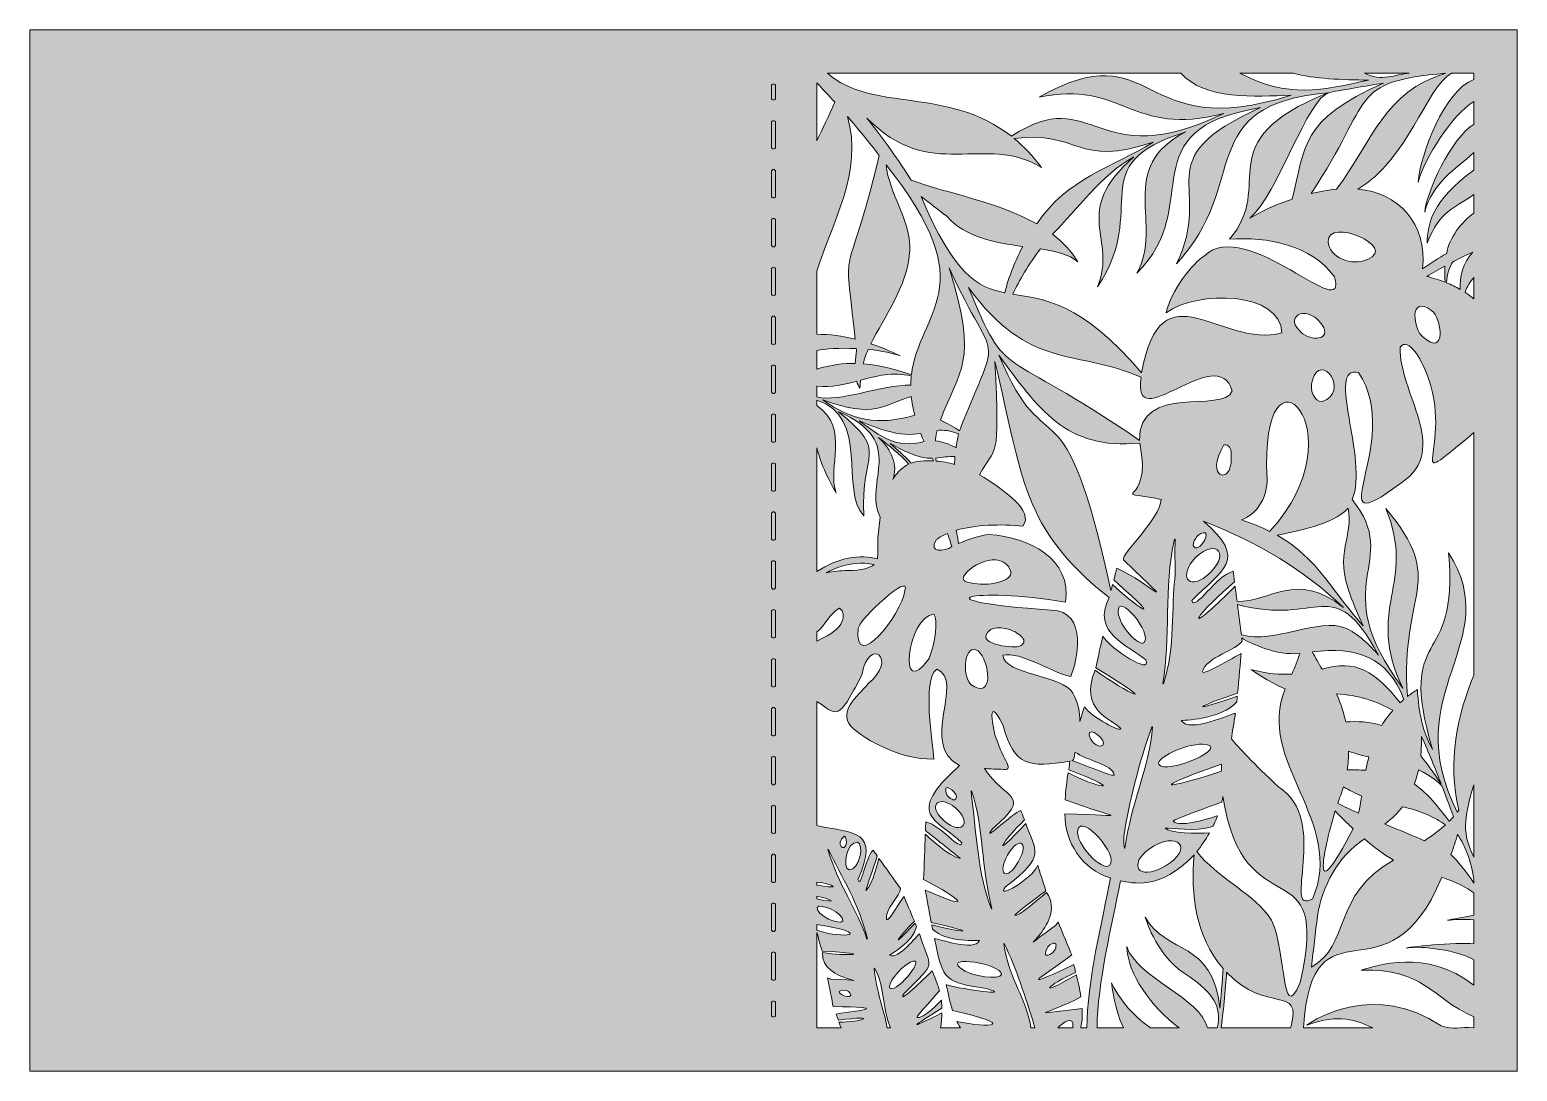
# Model space of a CAD drawing. Header units: inches. Extents: x 0.05 to 10.05, y -1.97 to 5.03.
import ezdxf

# ---------------------------------------------------------------- set-up
doc = ezdxf.new("R2010")
doc.units = ezdxf.units.IN
doc.header["$MEASUREMENT"] = 0
doc.layers.add('_U+0430_U+0440 2', color=7, linetype='Continuous')
doc.layers.add('_U+2018_U+043B_U+043E_U+0439_1', color=7, linetype='Continuous')

# ---------------------------------------------------------------- blocks, each defined once
blk = doc.blocks.new('block 2')
at = {"layer": '_U+2018_U+043B_U+043E_U+0439_1', "true_color": 0xe099bf}
h = blk.add_hatch(color=231, dxfattribs=at)
h.dxf.hatch_style = 2
edge = h.paths.add_edge_path()
edge.add_spline(control_points=[(5.047, 5.0313), (5.0476, 5.0313), (0.0478, 5.0313), (0.047, 5.0313), (0.047, 5.0313), (0.047, -1.9687), (0.047, -1.9687), (2.5401, -1.9687), (7.5559, -1.9687), (10.047, -1.9687), (10.047, -1.9687), (10.047, 5.0313), (10.047, 5.0313), (10.047, 5.0313), (5.047, 5.0313), (5.047, 5.0313)], knot_values=[0, 0, 0, 0, 1, 1, 1, 2, 2, 2, 3, 3, 3, 4, 4, 4, 5, 5, 5, 5], degree=3, periodic=1)
edge = h.paths.add_edge_path()
edge.add_spline(control_points=[(8.9263, 1.227), (8.9496, 1.1621), (8.9829, 1.0863), (9.0107, 1.0258), (8.8269, 1.2226), (8.6967, 1.4941), (8.4325, 1.6337), (8.5666, 1.6658), (8.802, 1.6997), (8.9092, 1.8152), (8.9511, 1.6256), (8.8106, 1.5188), (8.9263, 1.227)], knot_values=[0, 0, 0, 0, 1, 1, 1, 2, 2, 2, 3, 3, 3, 4, 4, 4, 4], degree=3, periodic=1)
edge = h.paths.add_edge_path()
edge.add_spline(control_points=[(9.5403, -0.0498), (9.5618, -0.1055), (9.5884, -0.1769), (9.618, -0.2582), (9.6091, -0.2682), (9.5998, -0.2779), (9.5903, -0.2874), (9.5122, -0.1912), (9.4477, -0.0999), (9.3552, -0.0392), (9.3666, -0.008), (9.3757, 0.0241), (9.3828, 0.0567), (9.4721, 0.015), (9.521, -0.0298), (9.5403, -0.0498)], knot_values=[0, 0, 0, 0, 1, 1, 1, 2, 2, 2, 3, 3, 3, 4, 4, 4, 5, 5, 5, 5], degree=3, periodic=1)
edge = h.paths.add_edge_path()
edge.add_spline(control_points=[(9.3979, 0.1512), (9.4016, 0.1871), (9.4034, 0.2187), (9.4034, 0.2822), (9.4508, 0.1755), (9.4947, 0.0684), (9.5357, -0.0379), (9.5106, -0.0002), (9.4559, 0.0787), (9.3979, 0.1512)], knot_values=[0, 0, 0, 0, 1, 1, 1, 2, 2, 2, 3, 3, 3, 3], degree=3, periodic=1)
edge = h.paths.add_edge_path()
edge.add_spline(control_points=[(9.5642, -0.3122), (9.5339, -0.3391), (9.4799, -0.383), (9.4233, -0.4193), (9.3648, -0.3934), (9.2544, -0.3476), (9.1573, -0.3082), (9.2027, -0.2668), (9.2069, -0.2756), (9.2749, -0.1907), (9.4003, -0.2176), (9.4959, -0.2656), (9.5642, -0.3122)], knot_values=[0, 0, 0, 0, 1, 1, 1, 2, 2, 2, 3, 3, 3, 4, 4, 4, 4], degree=3, periodic=1)
edge = h.paths.add_edge_path()
edge.add_spline(control_points=[(8.444, -0.0592), (8.2722, 0.1005), (8.1741, 0.208), (8.1249, 0.2659), (8.1316, 0.3082), (8.1416, 0.3704), (8.1522, 0.4362), (8.122, 0.437), (7.8446, 0.2992), (7.7881, 0.3888), (7.7881, 0.3888), (8.0603, 0.3935), (8.1616, 0.5145), (8.1626, 0.5257), (8.1637, 0.5381), (8.1649, 0.5515), (7.7489, 0.4096), (7.9822, 0.5152), (8.1667, 0.5715), (8.1752, 0.6635), (8.187, 0.7863), (8.192, 0.8382), (8.1893, 0.8421), (7.9225, 0.6788), (7.9312, 0.7182), (7.9522, 0.8132), (8.1684, 0.8629), (8.1975, 0.9248), (8.1967, 0.931), (8.1958, 0.9374), (8.195, 0.9438), (8.256, 0.9047), (8.4299, 0.8242), (8.5844, 0.8395), (8.5711, 0.7924), (8.5516, 0.7464), (8.5311, 0.7005), (8.4552, 0.6955), (8.3701, 0.7018), (8.2559, 0.7324), (8.2696, 0.7262), (8.3695, 0.6494), (8.487, 0.6009), (8.2839, 0.1159), (8.8987, -0.2948), (8.67, -0.8118), (8.67, -0.8118), (8.6701, -0.8106), (8.6701, -0.8106), (8.4593, -0.9261), (8.7919, -0.2806), (8.444, -0.0592)], knot_values=[0, 0, 0, 0, 1, 1, 1, 2, 2, 2, 3, 3, 3, 4, 4, 4, 5, 5, 5, 6, 6, 6, 7, 7, 7, 8, 8, 8, 9, 9, 9, 10, 10, 10, 11, 11, 11, 12, 12, 12, 13, 13, 13, 14, 14, 14, 15, 15, 15, 16, 16, 16, 17, 17, 17, 17], degree=3, periodic=1)
edge = h.paths.add_edge_path()
edge.add_spline(control_points=[(7.3818, 0.3342), (7.3866, 0.3104), (7.2305, 0.3877), (7.1602, 0.4543), (7.1657, 0.4516), (7.1607, 0.456), (7.159, 0.4554), (7.1496, 0.4644), (7.159, 0.4554), (7.1367, 0.4808), (7.1291, 0.4559), (7.118, 0.4201), (7.1061, 0.3822), (7.1083, 0.4377), (7.0939, 0.5124), (7.0584, 0.5723), (7.0584, 0.5723), (7.0583, 0.5723), (7.0583, 0.5723), (7.0008, 0.694), (6.5996, 0.6927), (6.588, 0.8274), (6.7172, 0.8525), (6.8973, 0.7177), (7.0449, 0.6842), (7.0879, 0.7771), (7.1671, 1.1244), (6.9144, 1.1312), (6.9144, 1.1312), (6.9144, 1.1312), (6.9144, 1.1311), (5.9812, 1.1928), (6.3852, 1.2897), (7.0107, 1.1838), (7.053, 1.4736), (6.7686, 1.6207), (6.4975, 1.6392), (6.4976, 1.6392), (6.4976, 1.6392), (6.4976, 1.6392), (6.4307, 1.633), (6.3536, 1.6044), (6.2911, 1.5779), (6.2886, 1.5953), (6.2879, 1.608), (6.2752, 1.6673), (6.3971, 1.7033), (6.5772, 1.7106), (6.7238, 1.6949), (6.801, 1.7973), (6.5988, 1.937), (6.4327, 2.0408), (6.5415, 2.2483), (6.5695, 2.103), (6.5357, 2.801), (6.7234, 2.0239), (6.7107, 1.6838), (7.3032, 1.2151), (7.1824, 0.9754), (7.431, 0.8948), (7.5503, 0.7957), (7.5944, 0.689), (7.312, 0.8708), (7.2606, 0.9563), (7.2495, 0.9053), (7.2311, 0.8225), (7.2134, 0.7432), (7.6876, 0.4541), (7.4235, 0.5692), (7.2099, 0.7279), (7.0958, 0.4571), (7.3217, 0.4), (7.3818, 0.3342)], knot_values=[0, 0, 0, 0, 1, 1, 1, 2, 2, 2, 3, 3, 3, 4, 4, 4, 5, 5, 5, 6, 6, 6, 7, 7, 7, 8, 8, 8, 9, 9, 9, 10, 10, 10, 11, 11, 11, 12, 12, 12, 13, 13, 13, 14, 14, 14, 15, 15, 15, 16, 16, 16, 17, 17, 17, 18, 18, 18, 19, 19, 19, 20, 20, 20, 21, 21, 21, 22, 22, 22, 23, 23, 23, 24, 24, 24, 24], degree=3, periodic=1)
edge = h.paths.add_edge_path()
edge.add_spline(control_points=[(7.3381, 0.0233), (7.3434, 0.0007), (7.1127, 0.1016), (7.0534, 0.1199), (7.0765, 0.1319), (7.0628, 0.1305), (7.0746, 0.1766), (7.1509, 0.1196), (7.3209, 0.0955), (7.3381, 0.0233)], knot_values=[0, 0, 0, 0, 1, 1, 1, 2, 2, 2, 3, 3, 3, 3], degree=3, periodic=1)
edge = h.paths.add_edge_path()
edge.add_spline(control_points=[(7.1724, 0.3082), (7.1939, 0.3382), (7.314, 0.2271), (7.2435, 0.2151), (7.2078, 0.2197), (7.1584, 0.2699), (7.1724, 0.3082)], knot_values=[0, 0, 0, 0, 1, 1, 1, 2, 2, 2, 2], degree=3, periodic=1)
edge = h.paths.add_edge_path()
edge.add_spline(control_points=[(6.3726, 0.6314), (6.3079, 0.6991), (6.3357, 0.9173), (6.4228, 0.8559), (6.5018, 0.7885), (6.5321, 0.5174), (6.3726, 0.6314)], knot_values=[0, 0, 0, 0, 1, 1, 1, 2, 2, 2, 2], degree=3, periodic=1)
edge = h.paths.add_edge_path()
edge.add_spline(control_points=[(6.5151, -0.8767), (6.5151, -0.8767), (6.5118, -0.8777), (6.5118, -0.8777), (6.4198, -0.6423), (6.4101, -0.3623), (6.375, -0.0858), (6.375, -0.0858), (6.3783, -0.0848), (6.3783, -0.0848), (6.4619, -0.3253), (6.4424, -0.5982), (6.5151, -0.8767)], knot_values=[0, 0, 0, 0, 1, 1, 1, 2, 2, 2, 3, 3, 3, 4, 4, 4, 4], degree=3, periodic=1)
edge = h.paths.add_edge_path()
edge.add_spline(control_points=[(6.2712, -0.1979), (6.3919, -0.3048), (6.3061, -0.3997), (6.1692, -0.2619), (6.0929, -0.1751), (6.1569, -0.111), (6.2712, -0.1979)], knot_values=[0, 0, 0, 0, 1, 1, 1, 2, 2, 2, 2], degree=3, periodic=1)
edge = h.paths.add_edge_path()
edge.add_spline(control_points=[(6.2055, -0.0657), (6.2252, -0.0448), (6.3146, -0.1316), (6.259, -0.1461), (6.2296, -0.1333), (6.1998, -0.1184), (6.2055, -0.0657)], knot_values=[0, 0, 0, 0, 1, 1, 1, 2, 2, 2, 2], degree=3, periodic=1)
edge = h.paths.add_edge_path()
edge.add_spline(control_points=[(6.3218, 1.3422), (6.3219, 1.3422), (6.3219, 1.3422), (6.322, 1.3422), (6.3343, 1.4224), (6.5817, 1.5479), (6.6389, 1.3987), (6.6391, 1.3989), (6.6394, 1.3991), (6.6396, 1.3992), (6.6438, 1.3871), (6.644, 1.3764), (6.6412, 1.3671), (6.6411, 1.3671), (6.641, 1.3671), (6.641, 1.3671), (6.6127, 1.3058), (6.4241, 1.2851), (6.3331, 1.3261), (6.333, 1.326), (6.3329, 1.3259), (6.3328, 1.3259), (6.3267, 1.3308), (6.3231, 1.3363), (6.3218, 1.3422)], knot_values=[0, 0, 0, 0, 1, 1, 1, 2, 2, 2, 3, 3, 3, 4, 4, 4, 5, 5, 5, 6, 6, 6, 7, 7, 7, 8, 8, 8, 8], degree=3, periodic=1)
edge = h.paths.add_edge_path()
edge.add_spline(control_points=[(6.5031, 0.997), (6.5032, 0.9969), (6.5033, 0.9969), (6.5033, 0.9969), (6.5098, 1.0004), (6.517, 1.0036), (6.5253, 1.0064), (6.5253, 1.0064), (6.5252, 1.0065), (6.5252, 1.0065), (6.561, 1.0169), (6.5873, 1.0133), (6.6438, 0.9955), (6.6438, 0.9955), (6.6439, 0.9956), (6.6439, 0.9956), (6.6811, 0.9812), (6.7133, 0.9594), (6.7257, 0.9381), (6.7256, 0.9382), (6.7254, 0.9382), (6.7253, 0.9382), (6.7282, 0.9333), (6.7302, 0.9284), (6.7308, 0.9236), (6.7308, 0.9237), (6.7309, 0.9237), (6.7309, 0.9238), (6.7327, 0.909), (6.7224, 0.8954), (6.6942, 0.8861), (6.6944, 0.8863), (6.6946, 0.8866), (6.6948, 0.8868), (6.6425, 0.8726), (6.3892, 0.9057), (6.5031, 0.997)], knot_values=[0, 0, 0, 0, 1, 1, 1, 2, 2, 2, 3, 3, 3, 4, 4, 4, 5, 5, 5, 6, 6, 6, 7, 7, 7, 8, 8, 8, 9, 9, 9, 10, 10, 10, 11, 11, 11, 12, 12, 12, 12], degree=3, periodic=1)
edge = h.paths.add_edge_path()
edge.add_spline(control_points=[(5.6169, 1.0085), (5.6253, 1.0723), (5.9727, 1.3905), (5.9305, 1.263), (5.9086, 1.0954), (5.5849, 0.6961), (5.6169, 1.0085)], knot_values=[0, 0, 0, 0, 1, 1, 1, 2, 2, 2, 2], degree=3, periodic=1)
edge = h.paths.add_edge_path()
edge.add_spline(control_points=[(5.5439, 1.3965), (5.4954, 1.3962), (5.4488, 1.3911), (5.4043, 1.3822), (5.4212, 1.3917), (5.555, 1.4716), (5.7228, 1.4377), (5.6958, 1.414), (5.6435, 1.3971), (5.5439, 1.3965)], knot_values=[0, 0, 0, 0, 1, 1, 1, 2, 2, 2, 3, 3, 3, 3], degree=3, periodic=1)
edge = h.paths.add_edge_path()
edge.add_spline(control_points=[(5.932, 2.0982), (5.9015, 2.0778), (5.8737, 2.0496), (5.8492, 2.0092), (5.8856, 2.1027), (5.8413, 2.2086), (5.7538, 2.2903), (5.8256, 2.2364), (5.8941, 2.1775), (5.9576, 2.1123), (5.9518, 2.1095), (5.9481, 2.1083), (5.932, 2.0982)], knot_values=[0, 0, 0, 0, 1, 1, 1, 2, 2, 2, 3, 3, 3, 4, 4, 4, 4], degree=3, periodic=1)
edge = h.paths.add_edge_path()
edge.add_spline(control_points=[(5.6834, 2.8828), (5.7729, 2.8738), (5.8558, 2.8567), (5.8996, 2.8386), (5.8673, 2.8547), (5.7938, 2.8903), (5.7012, 2.9212), (5.789, 3.1006), (5.9438, 3.3014), (5.9624, 3.531), (5.9624, 3.531), (5.9624, 3.531), (5.9624, 3.531), (5.9635, 3.546), (5.9637, 3.5611), (5.9634, 3.5762), (5.9634, 3.5762), (5.9634, 3.5762), (5.9634, 3.5762), (5.9629, 3.7522), (5.8256, 3.9311), (5.8035, 4.1243), (6.4719, 3.2904), (6.0237, 3.1414), (5.974, 2.7116), (5.8924, 2.7426), (5.7735, 2.7748), (5.6499, 2.7854), (5.6544, 2.8048), (5.6597, 2.8232), (5.6661, 2.8397), (5.6661, 2.8397), (5.6661, 2.8397), (5.6661, 2.8397), (5.6712, 2.8539), (5.6771, 2.8683), (5.6834, 2.8828)], knot_values=[0, 0, 0, 0, 1, 1, 1, 2, 2, 2, 3, 3, 3, 4, 4, 4, 5, 5, 5, 6, 6, 6, 7, 7, 7, 8, 8, 8, 9, 9, 9, 10, 10, 10, 11, 11, 11, 12, 12, 12, 12], degree=3, periodic=1)
edge = h.paths.add_edge_path()
edge.add_spline(control_points=[(6.6659, 4.2997), (7.0944, 4.3608), (7.0873, 4.0994), (7.5997, 4.276), (7.3249, 4.1051), (7.0191, 4.032), (6.8172, 3.7264), (6.5631, 3.8705), (6.2247, 3.9299), (5.9723, 4.0203), (5.8948, 4.1455), (5.7828, 4.3025), (5.6752, 4.4379), (6.1015, 3.9994), (6.4666, 4.34), (6.8489, 4.1055), (6.7902, 4.184), (6.7289, 4.2475), (6.6659, 4.2997)], knot_values=[0, 0, 0, 0, 1, 1, 1, 2, 2, 2, 3, 3, 3, 4, 4, 4, 5, 5, 5, 6, 6, 6, 6], degree=3, periodic=1)
edge = h.paths.add_edge_path()
edge.add_spline(control_points=[(8.1307, 2.6035), (8.0706, 2.4472), (7.5025, 2.6625), (7.5076, 2.2716), (6.5572, 2.924), (6.624, 2.6484), (6.3578, 3.2989), (6.7681, 2.7372), (7.0741, 2.8896), (7.5198, 2.6959), (7.4496, 2.2778), (8.0331, 2.944), (8.1307, 2.6035)], knot_values=[0, 0, 0, 0, 1, 1, 1, 2, 2, 2, 3, 3, 3, 4, 4, 4, 4], degree=3, periodic=1)
edge = h.paths.add_edge_path()
edge.add_spline(control_points=[(8.3824, 1.6598), (8.3258, 1.688), (8.2612, 1.7156), (8.1927, 1.7378), (8.2891, 1.7714), (8.3655, 1.8729), (8.3656, 2.0108), (8.3051, 3.0384), (9.0081, 2.3309), (8.3824, 1.6598)], knot_values=[0, 0, 0, 0, 1, 1, 1, 2, 2, 2, 3, 3, 3, 3], degree=3, periodic=1)
edge = h.paths.add_edge_path()
edge.add_spline(control_points=[(8.58, 3.0112), (8.4799, 3.1105), (8.6478, 3.1984), (8.7462, 3.0294), (8.7851, 2.9364), (8.6395, 2.9376), (8.58, 3.0112)], knot_values=[0, 0, 0, 0, 1, 1, 1, 2, 2, 2, 2], degree=3, periodic=1)
edge = h.paths.add_edge_path()
edge.add_spline(control_points=[(8.735, 2.5322), (8.6826, 2.5319), (8.6475, 2.6071), (8.6696, 2.6753), (8.7279, 2.875), (8.9272, 2.5971), (8.735, 2.5322)], knot_values=[0, 0, 0, 0, 1, 1, 1, 2, 2, 2, 2], degree=3, periodic=1)
edge = h.paths.add_edge_path()
edge.add_spline(control_points=[(8.8794, 1.1479), (8.5519, 1.4033), (8.389, 1.1789), (8.1632, 1.1892), (8.1586, 1.2255), (8.1541, 1.2601), (8.1502, 1.2912), (7.8272, 0.9619), (7.8189, 1.0357), (8.1465, 1.3204), (8.1428, 1.3488), (8.1397, 1.3733), (8.1374, 1.3913), (8.0286, 1.3682), (7.875, 1.1158), (7.8593, 1.1953), (8.0629, 1.4028), (8.2422, 1.4685), (7.9381, 1.7278), (8.325, 1.5753), (8.6058, 1.4058), (8.8794, 1.1479)], knot_values=[0, 0, 0, 0, 1, 1, 1, 2, 2, 2, 3, 3, 3, 4, 4, 4, 5, 5, 5, 6, 6, 6, 7, 7, 7, 7], degree=3, periodic=1)
edge = h.paths.add_edge_path()
edge.add_spline(control_points=[(7.8846, 1.4837), (8.0309, 1.6205), (8.1267, 1.5022), (7.9566, 1.3577), (7.836, 1.2644), (7.7671, 1.3584), (7.8846, 1.4837)], knot_values=[0, 0, 0, 0, 1, 1, 1, 2, 2, 2, 2], degree=3, periodic=1)
edge = h.paths.add_edge_path()
edge.add_spline(control_points=[(7.8686, 1.566), (7.8675, 1.602), (7.9095, 1.6585), (7.9495, 1.6506), (7.9824, 1.6341), (7.8913, 1.4982), (7.8686, 1.566)], knot_values=[0, 0, 0, 0, 1, 1, 1, 2, 2, 2, 2], degree=3, periodic=1)
edge = h.paths.add_edge_path()
edge.add_spline(control_points=[(8.0751, 2.2405), (8.1043, 2.2452), (8.1293, 2.2243), (8.1241, 2.1525), (8.13, 1.9634), (7.9385, 2.0188), (8.0751, 2.2405)], knot_values=[0, 0, 0, 0, 1, 1, 1, 2, 2, 2, 2], degree=3, periodic=1)
edge = h.paths.add_edge_path()
edge.add_spline(control_points=[(7.7464, 1.3646), (7.7198, 1.1401), (7.7492, 0.8843), (7.6689, 0.6361), (7.6689, 0.6361), (7.6648, 0.6369), (7.6648, 0.6369), (7.7188, 0.9439), (7.6676, 1.2732), (7.7428, 1.6085), (7.7428, 1.6085), (7.7469, 1.6077), (7.7469, 1.6077), (7.7452, 1.5257), (7.7468, 1.4459), (7.7464, 1.3646)], knot_values=[0, 0, 0, 0, 1, 1, 1, 2, 2, 2, 3, 3, 3, 4, 4, 4, 5, 5, 5, 5], degree=3, periodic=1)
edge = h.paths.add_edge_path()
edge.add_spline(control_points=[(7.3991, 1.4683), (7.8097, 1.0782), (7.5721, 1.3122), (7.3557, 1.413), (7.3506, 1.3929), (7.3453, 1.3729), (7.3348, 1.3335), (7.7292, 0.9868), (7.4487, 1.1789), (7.3268, 1.3034), (7.3232, 1.2898), (7.3194, 1.2757), (7.3156, 1.2614), (6.9868, 2.7566), (6.8958, 2.0512), (6.5619, 2.8437), (6.8233, 2.489), (7.0126, 2.203), (7.5087, 2.2531), (7.6054, 1.8024), (7.2614, 1.9548), (7.654, 1.874), (7.6462, 1.7432), (7.384, 1.5096), (7.3991, 1.4683)], knot_values=[0, 0, 0, 0, 1, 1, 1, 2, 2, 2, 3, 3, 3, 4, 4, 4, 5, 5, 5, 6, 6, 6, 7, 7, 7, 8, 8, 8, 8], degree=3, periodic=1)
edge = h.paths.add_edge_path()
edge.add_spline(control_points=[(7.5371, 0.9117), (7.5021, 0.8845), (7.3703, 1.0215), (7.3642, 1.1181), (7.3556, 1.2623), (7.6016, 0.9718), (7.5371, 0.9117)], knot_values=[0, 0, 0, 0, 1, 1, 1, 2, 2, 2, 2], degree=3, periodic=1)
edge = h.paths.add_edge_path()
edge.add_spline(control_points=[(6.2272, 3.4312), (6.5521, 2.7234), (6.5831, 3.0595), (6.2966, 2.3353), (6.2635, 2.3594), (6.22, 2.3861), (6.1701, 2.4068), (6.2923, 2.7525), (6.4311, 2.7809), (6.2272, 3.4312)], knot_values=[0, 0, 0, 0, 1, 1, 1, 2, 2, 2, 3, 3, 3, 3], degree=3, periodic=1)
edge = h.paths.add_edge_path()
edge.add_spline(control_points=[(6.0394, 3.9104), (6.097, 3.8661), (6.1546, 3.8219), (6.2122, 3.7777), (6.2122, 3.7777), (6.2122, 3.7777), (6.2122, 3.7777), (6.3372, 3.634), (6.5386, 3.6004), (6.7232, 3.575), (6.6791, 3.4937), (6.6272, 3.3699), (6.602, 3.2634), (6.4161, 3.3002), (6.2591, 3.3879), (6.0394, 3.9104)], knot_values=[0, 0, 0, 0, 1, 1, 1, 2, 2, 2, 3, 3, 3, 4, 4, 4, 5, 5, 5, 5], degree=3, periodic=1)
edge = h.paths.add_edge_path()
edge.add_spline(control_points=[(6.1236, 2.1335), (6.0974, 2.134), (6.022, 2.1362), (5.9733, 2.1187), (5.9281, 2.166), (5.8804, 2.2101), (5.8307, 2.2514), (5.8968, 2.2146), (6.0253, 2.1451), (6.1139, 2.1515), (6.1171, 2.1455), (6.1203, 2.1396), (6.1236, 2.1335)], knot_values=[0, 0, 0, 0, 1, 1, 1, 2, 2, 2, 3, 3, 3, 4, 4, 4, 4], degree=3, periodic=1)
edge = h.paths.add_edge_path()
edge.add_spline(control_points=[(5.9963, 2.4412), (5.7446, 2.3653), (5.572, 2.4079), (5.3782, 2.544), (5.7331, 2.4147), (5.7823, 2.5107), (5.9732, 2.5663), (5.9772, 2.5271), (5.9848, 2.4855), (5.9963, 2.4412)], knot_values=[0, 0, 0, 0, 1, 1, 1, 2, 2, 2, 3, 3, 3, 3], degree=3, periodic=1)
edge = h.paths.add_edge_path()
edge.add_spline(control_points=[(5.7969, 2.3386), (5.9022, 2.3062), (5.9739, 2.3086), (6.0364, 2.3185), (6.0433, 2.3007), (6.051, 2.2823), (6.0593, 2.2636), (5.8674, 2.2142), (5.7691, 2.296), (5.6228, 2.4027), (5.6689, 2.3838), (5.7384, 2.3563), (5.7969, 2.3386)], knot_values=[0, 0, 0, 0, 1, 1, 1, 2, 2, 2, 3, 3, 3, 4, 4, 4, 4], degree=3, periodic=1)
edge = h.paths.add_edge_path()
edge.add_spline(control_points=[(6.1259, 1.1043), (6.1532, 1.0688), (6.1356, 0.9063), (6.0929, 0.8054), (5.879, 0.5035), (5.9435, 1.0861), (6.1259, 1.1043)], knot_values=[0, 0, 0, 0, 1, 1, 1, 2, 2, 2, 2], degree=3, periodic=1)
edge = h.paths.add_edge_path()
edge.add_spline(control_points=[(6.1426, 1.6047), (6.1644, 1.6212), (6.1896, 1.6348), (6.2166, 1.6464), (6.2224, 1.6301), (6.2278, 1.6172), (6.2451, 1.5577), (6.1983, 1.5209), (6.0817, 1.515), (6.1426, 1.6047)], knot_values=[0, 0, 0, 0, 1, 1, 1, 2, 2, 2, 3, 3, 3, 3], degree=3, periodic=1)
edge = h.paths.add_edge_path()
edge.add_spline(control_points=[(6.1399, 2.1326), (6.1391, 2.1392), (6.1383, 2.1458), (6.1377, 2.1526), (6.1835, 2.156), (6.2233, 2.1656), (6.267, 2.162), (6.2656, 2.145), (6.2647, 2.1278), (6.2643, 2.1104), (6.2246, 2.1215), (6.183, 2.1293), (6.1399, 2.1326)], knot_values=[0, 0, 0, 0, 1, 1, 1, 2, 2, 2, 3, 3, 3, 4, 4, 4, 4], degree=3, periodic=1)
edge = h.paths.add_edge_path()
edge.add_spline(control_points=[(6.1356, 2.2676), (6.1376, 2.2819), (6.1364, 2.2957), (6.1473, 2.3377), (6.1899, 2.3421), (6.2353, 2.3394), (6.2917, 2.3151), (6.2845, 2.284), (6.2785, 2.2528), (6.2739, 2.2212), (6.2333, 2.2445), (6.1863, 2.2629), (6.1356, 2.2676)], knot_values=[0, 0, 0, 0, 1, 1, 1, 2, 2, 2, 3, 3, 3, 4, 4, 4, 4], degree=3, periodic=1)
edge = h.paths.add_edge_path()
edge.add_spline(control_points=[(7.4018, -0.39), (7.4358, -0.1674), (7.5038, 0.1025), (7.5903, 0.346), (7.5903, 0.346), (7.5944, 0.3454), (7.5944, 0.3454), (7.5775, 0.0818), (7.4467, -0.1752), (7.41, -0.47), (7.41, -0.47), (7.4059, -0.4697), (7.4059, -0.4697), (7.4044, -0.4475), (7.4008, -0.4469), (7.4018, -0.39)], knot_values=[0, 0, 0, 0, 1, 1, 1, 2, 2, 2, 3, 3, 3, 4, 4, 4, 5, 5, 5, 5], degree=3, periodic=1)
edge = h.paths.add_edge_path()
edge.add_spline(control_points=[(7.6007, -0.4562), (7.8027, -0.3484), (7.8707, -0.5023), (7.6399, -0.6115), (7.479, -0.6804), (7.4346, -0.5568), (7.6007, -0.4562)], knot_values=[0, 0, 0, 0, 1, 1, 1, 2, 2, 2, 2], degree=3, periodic=1)
edge = h.paths.add_edge_path()
edge.add_spline(control_points=[(7.6364, 0.0962), (7.6205, 0.1351), (7.8088, 0.2319), (7.9314, 0.2294), (8.1458, 0.221), (7.6814, 0.0153), (7.6364, 0.0962)], knot_values=[0, 0, 0, 0, 1, 1, 1, 2, 2, 2, 2], degree=3, periodic=1)
edge = h.paths.add_edge_path()
edge.add_spline(control_points=[(8.0597, 0.0952), (8.0592, 0.0797), (8.0588, 0.0636), (8.0588, 0.0471), (7.5497, -0.1135), (7.6697, -0.0381), (8.0597, 0.0952)], knot_values=[0, 0, 0, 0, 1, 1, 1, 2, 2, 2, 2], degree=3, periodic=1)
edge = h.paths.add_edge_path()
edge.add_spline(control_points=[(8.7044, -0.9236), (8.7044, -0.9236), (8.7044, -0.9236), (8.7044, -0.9236), (8.7356, -0.7228), (8.8393, -0.527), (9.0198, -0.4076), (9.0808, -0.4603), (9.1465, -0.5104), (9.2152, -0.5497), (8.7975, -0.7837), (8.9313, -1.1226), (8.6629, -1.2681), (8.6767, -1.1532), (8.6906, -1.0384), (8.7044, -0.9236)], knot_values=[0, 0, 0, 0, 1, 1, 1, 2, 2, 2, 3, 3, 3, 4, 4, 4, 5, 5, 5, 5], degree=3, periodic=1)
edge = h.paths.add_edge_path()
edge.add_spline(control_points=[(8.9039, 0.058), (8.91, 0.0993), (8.9133, 0.141), (8.9136, 0.1828), (8.9579, 0.1669), (9.0034, 0.1534), (9.0492, 0.1437), (9.0416, 0.1143), (9.0353, 0.0846), (9.0296, 0.0547), (8.9871, 0.0565), (8.9451, 0.0567), (8.9039, 0.058)], knot_values=[0, 0, 0, 0, 1, 1, 1, 2, 2, 2, 3, 3, 3, 4, 4, 4, 4], degree=3, periodic=1)
edge = h.paths.add_edge_path()
edge.add_spline(control_points=[(9.0012, -0.1188), (8.996, -0.1442), (8.9989, -0.1465), (8.9796, -0.2336), (8.931, -0.2124), (8.884, -0.1907), (8.8405, -0.1682), (8.8537, -0.1313), (8.8668, -0.0946), (8.878, -0.0572), (8.9166, -0.0793), (8.9579, -0.1003), (9.0012, -0.1188)], knot_values=[0, 0, 0, 0, 1, 1, 1, 2, 2, 2, 3, 3, 3, 4, 4, 4, 4], degree=3, periodic=1)
edge = h.paths.add_edge_path()
edge.add_spline(control_points=[(8.8938, 0.3794), (8.8845, 0.4265), (8.8623, 0.5007), (8.8314, 0.5682), (8.9786, 0.5605), (9.1067, 0.5147), (9.2112, 0.4573), (9.1832, 0.4254), (9.1579, 0.3911), (9.1359, 0.3549), (9.0534, 0.3823), (8.9727, 0.3838), (8.8938, 0.3794)], knot_values=[0, 0, 0, 0, 1, 1, 1, 2, 2, 2, 3, 3, 3, 4, 4, 4, 4], degree=3, periodic=1)
edge = h.paths.add_edge_path()
edge.add_spline(control_points=[(8.9119, -0.309), (8.9222, -0.3188), (8.9327, -0.3288), (8.9434, -0.3388), (8.6588, -0.8909), (8.735, -0.5209), (8.8224, -0.2191), (8.8496, -0.2471), (8.8797, -0.2775), (8.9119, -0.309)], knot_values=[0, 0, 0, 0, 1, 1, 1, 2, 2, 2, 3, 3, 3, 3], degree=3, periodic=1)
edge = h.paths.add_edge_path()
edge.add_spline(control_points=[(9.2601, 0.5079), (9.0924, 0.7204), (8.9561, 0.8023), (8.7359, 0.7335), (8.7126, 0.7714), (8.6906, 0.8103), (8.6687, 0.8493), (8.9638, 0.8873), (9.1774, 0.8193), (9.285, 0.5302), (9.2765, 0.523), (9.2682, 0.5155), (9.2601, 0.5079)], knot_values=[0, 0, 0, 0, 1, 1, 1, 2, 2, 2, 3, 3, 3, 4, 4, 4, 4], degree=3, periodic=1)
edge = h.paths.add_edge_path()
edge.add_spline(control_points=[(8.8923, 1.0097), (8.7121, 1.0839), (8.4175, 0.9011), (8.1922, 0.9652), (8.1838, 1.0295), (8.1745, 1.1013), (8.1659, 1.1688), (8.7224, 1.0163), (8.8025, 1.3977), (9.1148, 0.8284), (9.0556, 0.895), (8.9717, 0.9763), (8.8923, 1.0097)], knot_values=[0, 0, 0, 0, 1, 1, 1, 2, 2, 2, 3, 3, 3, 4, 4, 4, 4], degree=3, periodic=1)
edge = h.paths.add_edge_path()
edge.add_spline(control_points=[(7.9434, 3.5117), (7.863, 3.4631), (7.7208, 3.2764), (7.6861, 3.1298), (7.8982, 3.2836), (8.4617, 3.2722), (8.4634, 2.9941), (8.0617, 2.8816), (7.6539, 3.4595), (7.5216, 2.7263), (7.1126, 3.2051), (6.862, 3.2209), (6.655, 3.2541), (6.6964, 3.3412), (6.7653, 3.4599), (6.8413, 3.5582), (6.9452, 3.5422), (7.0356, 3.521), (7.0921, 3.4724), (7.0485, 3.5454), (6.9904, 3.6059), (6.9225, 3.6574), (7.0938, 3.8249), (7.2474, 4.0555), (7.4698, 4.1765), (7.0395, 3.807), (7.3619, 3.6271), (7.2252, 3.3037), (7.5835, 3.8327), (7.1085, 4.1222), (7.8186, 4.3444), (7.3483, 4.1105), (7.6702, 3.7172), (7.49, 3.3946), (7.9539, 3.857), (7.4249, 4.3575), (8.322, 4.5086), (7.5332, 4.1521), (8.0176, 3.9833), (7.7552, 3.4584), (8.2572, 3.9907), (7.8655, 4.5257), (8.7728, 4.6079), (7.9548, 4.2722), (8.4306, 3.9952), (8.1126, 3.6234), (8.3644, 3.6427), (8.667, 3.5843), (8.8174, 3.3715), (8.9161, 3.0342), (8.2238, 3.7825), (7.9434, 3.5117)], knot_values=[0, 0, 0, 0, 1, 1, 1, 2, 2, 2, 3, 3, 3, 4, 4, 4, 5, 5, 5, 6, 6, 6, 7, 7, 7, 8, 8, 8, 9, 9, 9, 10, 10, 10, 11, 11, 11, 12, 12, 12, 13, 13, 13, 14, 14, 14, 15, 15, 15, 16, 16, 16, 17, 17, 17, 17], degree=3, periodic=1)
edge = h.paths.add_edge_path()
edge.add_spline(control_points=[(8.7857, 4.6103), (8.8871, 4.6293), (9.0225, 4.6522), (9.1477, 4.6725), (8.5846, 4.4251), (8.6239, 4.2443), (8.5336, 3.8931), (8.4338, 3.8598), (8.334, 3.8158), (8.2495, 3.7644), (8.4394, 3.9251), (8.6355, 4.5773), (8.7857, 4.6103)], knot_values=[0, 0, 0, 0, 1, 1, 1, 2, 2, 2, 3, 3, 3, 4, 4, 4, 4], degree=3, periodic=1)
edge = h.paths.add_edge_path()
edge.add_spline(control_points=[(8.7766, 3.6079), (8.7704, 3.7741), (9.2499, 3.5726), (9.0398, 3.4878), (8.9387, 3.4391), (8.7808, 3.499), (8.7766, 3.6079)], knot_values=[0, 0, 0, 0, 1, 1, 1, 2, 2, 2, 2], degree=3, periodic=1)
edge = h.paths.add_edge_path()
edge.add_spline(control_points=[(8.832, 3.9589), (8.7804, 3.9547), (8.7221, 3.9447), (8.6612, 3.9299), (9.0877, 4.574), (8.9056, 4.6801), (9.5678, 4.7396), (9.149, 4.6126), (9.0796, 4.2918), (8.832, 3.9589)], knot_values=[0, 0, 0, 0, 1, 1, 1, 2, 2, 2, 3, 3, 3, 3], degree=3, periodic=1)
edge = h.paths.add_edge_path()
edge.add_spline(control_points=[(9.3209, 4.7396), (9.2254, 4.7308), (9.1382, 4.6796), (9.0195, 4.7396), (9.0195, 4.7396), (9.3209, 4.7396), (9.3209, 4.7396)], knot_values=[0, 0, 0, 0, 1, 1, 1, 2, 2, 2, 2], degree=3, periodic=1)
edge = h.paths.add_edge_path()
edge.add_spline(control_points=[(8.5434, 4.7396), (8.6726, 4.7001), (8.8774, 4.6954), (9.0464, 4.6929), (8.7423, 4.6253), (8.5004, 4.567), (8.1831, 4.7396), (8.1831, 4.7396), (8.5434, 4.7396), (8.5434, 4.7396)], knot_values=[0, 0, 0, 0, 1, 1, 1, 2, 2, 2, 3, 3, 3, 3], degree=3, periodic=1)
edge = h.paths.add_edge_path()
edge.add_spline(control_points=[(7.7847, 4.7396), (7.9507, 4.5582), (8.2827, 4.582), (8.5264, 4.5915), (7.4845, 4.2578), (7.6238, 5.0278), (6.832, 4.5772), (7.3884, 4.7), (7.4512, 4.3045), (8.0736, 4.4682), (7.2026, 4.0467), (7.2041, 4.6824), (6.6461, 4.3157), (6.2188, 4.651), (5.7166, 4.4734), (5.4091, 4.7396), (5.4091, 4.7396), (7.7847, 4.7396), (7.7847, 4.7396)], knot_values=[0, 0, 0, 0, 1, 1, 1, 2, 2, 2, 3, 3, 3, 4, 4, 4, 5, 5, 5, 6, 6, 6, 6], degree=3, periodic=1)
edge = h.paths.add_edge_path()
edge.add_spline(control_points=[(5.3387, 4.6737), (5.3793, 4.6313), (5.4193, 4.5884), (5.4587, 4.545), (5.4162, 4.4477), (5.3758, 4.3621), (5.3387, 4.2846), (5.3387, 4.2846), (5.3387, 4.6737), (5.3387, 4.6737)], knot_values=[0, 0, 0, 0, 1, 1, 1, 2, 2, 2, 3, 3, 3, 3], degree=3, periodic=1)
edge = h.paths.add_edge_path()
edge.add_spline(control_points=[(5.3387, 3.4086), (5.4358, 3.7332), (5.655, 4.072), (5.5436, 4.4494), (5.6178, 4.3641), (5.6891, 4.2764), (5.7574, 4.1863), (5.5258, 3.2304), (5.5173, 3.687), (5.5968, 2.9514), (5.5132, 2.9725), (5.4225, 2.9854), (5.3387, 2.9843), (5.3387, 2.9843), (5.3387, 3.4086), (5.3387, 3.4086)], knot_values=[0, 0, 0, 0, 1, 1, 1, 2, 2, 2, 3, 3, 3, 4, 4, 4, 5, 5, 5, 5], degree=3, periodic=1)
edge = h.paths.add_edge_path()
edge.add_spline(control_points=[(5.3387, 2.876), (5.3919, 2.8866), (5.4958, 2.8941), (5.6035, 2.8886), (5.6041, 2.8832), (5.6046, 2.8779), (5.6052, 2.8723), (5.6052, 2.8723), (5.6052, 2.8723), (5.6053, 2.8723), (5.6034, 2.8513), (5.5991, 2.8213), (5.597, 2.7883), (5.5208, 2.7904), (5.4303, 2.7797), (5.3387, 2.7503), (5.3387, 2.7503), (5.3387, 2.876), (5.3387, 2.876)], knot_values=[0, 0, 0, 0, 1, 1, 1, 2, 2, 2, 3, 3, 3, 4, 4, 4, 5, 5, 5, 6, 6, 6, 6], degree=3, periodic=1)
edge = h.paths.add_edge_path()
edge.add_spline(control_points=[(5.3387, 2.6347), (5.4389, 2.6274), (5.5244, 2.6466), (5.6062, 2.6684), (5.6111, 2.6516), (5.618, 2.636), (5.6278, 2.6223), (5.6291, 2.6389), (5.6307, 2.6569), (5.6326, 2.6755), (5.741, 2.705), (5.8455, 2.7339), (5.9733, 2.7044), (5.9712, 2.6843), (5.9701, 2.6637), (5.9699, 2.6423), (5.7765, 2.6471), (5.484, 2.5234), (5.3387, 2.5642), (5.3387, 2.5642), (5.3387, 2.6347), (5.3387, 2.6347)], knot_values=[0, 0, 0, 0, 1, 1, 1, 2, 2, 2, 3, 3, 3, 4, 4, 4, 5, 5, 5, 6, 6, 6, 7, 7, 7, 7], degree=3, periodic=1)
edge = h.paths.add_edge_path()
edge.add_spline(control_points=[(5.3387, 2.2204), (5.3721, 2.0816), (5.4478, 1.9548), (5.4692, 1.9163), (5.4022, 2.0942), (5.5655, 2.3441), (5.3387, 2.5057), (5.3387, 2.5057), (5.3387, 2.5416), (5.3387, 2.5416), (5.6964, 2.4288), (5.4905, 1.9354), (5.654, 1.7647), (5.6268, 2.2079), (5.8369, 2.1779), (5.485, 2.464), (5.9556, 2.2601), (5.646, 1.9952), (5.7647, 1.7546), (5.7394, 1.5744), (5.7514, 1.5923), (5.7465, 1.4752), (5.6336, 1.5068), (5.4768, 1.4853), (5.3387, 1.3896), (5.3387, 1.3896), (5.3387, 2.2204), (5.3387, 2.2204)], knot_values=[0, 0, 0, 0, 1, 1, 1, 2, 2, 2, 3, 3, 3, 4, 4, 4, 5, 5, 5, 6, 6, 6, 7, 7, 7, 8, 8, 8, 9, 9, 9, 9], degree=3, periodic=1)
edge = h.paths.add_edge_path()
edge.add_spline(control_points=[(5.3387, 0.9215), (5.3387, 0.9215), (5.3387, 0.984), (5.3387, 0.984), (5.3919, 1.026), (5.4226, 1.1067), (5.4897, 1.143), (5.5255, 1.1289), (5.5529, 1.021), (5.3771, 0.9429), (5.3771, 0.9429), (5.3387, 0.9215), (5.3387, 0.9215)], knot_values=[0, 0, 0, 0, 1, 1, 1, 2, 2, 2, 3, 3, 3, 4, 4, 4, 4], degree=3, periodic=1)
edge = h.paths.add_edge_path()
edge.add_spline(control_points=[(5.3387, -0.6968), (5.4487, -0.712), (5.5157, -0.7479), (5.3387, -0.7187), (5.3387, -0.7187), (5.3387, -0.6968), (5.3387, -0.6968)], knot_values=[0, 0, 0, 0, 1, 1, 1, 2, 2, 2, 2], degree=3, periodic=1)
edge = h.paths.add_edge_path()
edge.add_spline(control_points=[(5.5122, -0.9579), (5.4981, -0.9915), (5.3307, -0.9215), (5.3405, -0.8682), (5.3546, -0.8345), (5.522, -0.9046), (5.5122, -0.9579)], knot_values=[0, 0, 0, 0, 1, 1, 1, 2, 2, 2, 2], degree=3, periodic=1)
edge = h.paths.add_edge_path()
edge.add_spline(control_points=[(5.3387, -0.7909), (5.4453, -0.8149), (5.4863, -0.8423), (5.3387, -0.8109), (5.3387, -0.8109), (5.3387, -0.7909), (5.3387, -0.7909)], knot_values=[0, 0, 0, 0, 1, 1, 1, 2, 2, 2, 2], degree=3, periodic=1)
edge = h.paths.add_edge_path()
edge.add_spline(control_points=[(5.3387, -0.9817), (5.7329, -1.0456), (5.5243, -1.0843), (5.3387, -1.0209), (5.3387, -1.0209), (5.3387, -0.9817), (5.3387, -0.9817)], knot_values=[0, 0, 0, 0, 1, 1, 1, 2, 2, 2, 2], degree=3, periodic=1)
edge = h.paths.add_edge_path()
edge.add_spline(control_points=[(5.4672, -1.5845), (5.4719, -1.5976), (5.4771, -1.6077), (5.4834, -1.6252), (5.7795, -1.5886), (5.6249, -1.641), (5.4867, -1.6386), (5.491, -1.6507), (5.4959, -1.6637), (5.501, -1.677), (5.501, -1.677), (5.3387, -1.677), (5.3387, -1.677), (5.3387, -1.677), (5.3387, -1.0365), (5.3387, -1.0365), (5.3482, -1.0701), (5.361, -1.1162), (5.3733, -1.1607), (5.7588, -1.1837), (5.5312, -1.1957), (5.3762, -1.1709), (5.3598, -1.382), (5.8171, -1.3664), (5.4334, -1.3492), (5.4375, -1.3491), (5.4332, -1.348), (5.4324, -1.3489), (5.4239, -1.3465), (5.4324, -1.3489), (5.4111, -1.3409), (5.4207, -1.39), (5.4415, -1.5001), (5.4477, -1.5333), (5.8202, -1.5421), (5.656, -1.5556), (5.4672, -1.5845)], knot_values=[0, 0, 0, 0, 1, 1, 1, 2, 2, 2, 3, 3, 3, 4, 4, 4, 5, 5, 5, 6, 6, 6, 7, 7, 7, 8, 8, 8, 9, 9, 9, 10, 10, 10, 11, 11, 11, 12, 12, 12, 12], degree=3, periodic=1)
edge = h.paths.add_edge_path()
edge.add_spline(control_points=[(5.5674, -1.4565), (5.5597, -1.4942), (5.4176, -1.4179), (5.5333, -1.4244), (5.545, -1.4291), (5.557, -1.4329), (5.5674, -1.4565)], knot_values=[0, 0, 0, 0, 1, 1, 1, 2, 2, 2, 2], degree=3, periodic=1)
edge = h.paths.add_edge_path()
edge.add_spline(control_points=[(5.6752, -1.0806), (5.6156, -0.8941), (5.4789, -0.7098), (5.4132, -0.4787), (5.4132, -0.4787), (5.4159, -0.4779), (5.4159, -0.4779), (5.5036, -0.6615), (5.6241, -0.8466), (5.6779, -1.0798), (5.6779, -1.0798), (5.6752, -1.0806), (5.6752, -1.0806)], knot_values=[0, 0, 0, 0, 1, 1, 1, 2, 2, 2, 3, 3, 3, 4, 4, 4, 4], degree=3, periodic=1)
edge = h.paths.add_edge_path()
edge.add_spline(control_points=[(5.5227, -0.3881), (5.5293, -0.3909), (5.535, -0.3949), (5.5374, -0.4325), (5.5261, -0.508), (5.4578, -0.441), (5.5227, -0.3881)], knot_values=[0, 0, 0, 0, 1, 1, 1, 2, 2, 2, 2], degree=3, periodic=1)
edge = h.paths.add_edge_path()
edge.add_spline(control_points=[(5.6111, -0.4291), (5.6589, -0.4406), (5.6272, -0.6192), (5.5549, -0.6144), (5.5071, -0.6029), (5.5388, -0.4243), (5.6111, -0.4291)], knot_values=[0, 0, 0, 0, 1, 1, 1, 2, 2, 2, 2], degree=3, periodic=1)
edge = h.paths.add_edge_path()
edge.add_spline(control_points=[(5.8112, -1.677), (5.7924, -1.5592), (5.7364, -1.428), (5.7233, -1.277), (5.7233, -1.277), (5.7259, -1.2761), (5.7259, -1.2761), (5.7926, -1.3782), (5.772, -1.5237), (5.8335, -1.677), (5.8335, -1.677), (5.8112, -1.677), (5.8112, -1.677)], knot_values=[0, 0, 0, 0, 1, 1, 1, 2, 2, 2, 3, 3, 3, 4, 4, 4, 4], degree=3, periodic=1)
edge = h.paths.add_edge_path()
edge.add_spline(control_points=[(5.8299, -1.4108), (5.8112, -1.3902), (5.8859, -1.2781), (5.9661, -1.2365), (6.0874, -1.1777), (5.8879, -1.4404), (5.8299, -1.4108)], knot_values=[0, 0, 0, 0, 1, 1, 1, 2, 2, 2, 2], degree=3, periodic=1)
edge = h.paths.add_edge_path()
edge.add_spline(control_points=[(6.2123, -1.3887), (6.211, -1.3887), (6.2099, -1.389), (6.2089, -1.3895), (6.2179, -1.4265), (6.2297, -1.4977), (6.2498, -1.5604), (6.7012, -1.6626), (6.5011, -1.6818), (6.2795, -1.6337), (6.2857, -1.6448), (6.2774, -1.6328), (6.3035, -1.677), (6.3035, -1.677), (6.1695, -1.677), (6.1695, -1.677), (6.1752, -1.6469), (6.1788, -1.6138), (6.1795, -1.5769), (5.9336, -1.6974), (5.9747, -1.6739), (6.1794, -1.5451), (6.1781, -1.5315), (6.1815, -1.5509), (6.1758, -1.4915), (6.1758, -1.4915), (6.0523, -1.6259), (6.0098, -1.6078), (6.0037, -1.6052), (6.1631, -1.4282), (6.1631, -1.4282), (6.1539, -1.3929), (6.1403, -1.3597), (6.1144, -1.2932), (6.0614, -1.3442), (5.8746, -1.528), (5.9234, -1.4479), (6.1524, -1.22), (6.1046, -1.2903), (6.0285, -1.0452), (6.0107, -1.0536), (5.8912, -1.2214), (5.8272, -1.1889), (5.8272, -1.1889), (5.9874, -1.0997), (6.0092, -0.9956), (6.0062, -0.9887), (6.0029, -0.9809), (5.9994, -0.9726), (5.807, -1.1794), (5.8941, -1.0611), (5.9942, -0.9602), (5.97, -0.9028), (5.938, -0.8261), (5.9245, -0.7937), (5.9217, -0.7923), (5.815, -0.9739), (5.8077, -0.9478), (5.79, -0.8846), (5.9026, -0.7865), (5.9003, -0.7405), (5.8557, -0.6782), (5.7976, -0.5965), (5.7559, -0.5379), (5.7559, -0.5379), (5.7138, -0.7175), (5.6688, -0.7547), (5.6651, -0.7578), (5.7445, -0.5217), (5.7445, -0.5217), (5.7333, -0.506), (5.7237, -0.4925), (5.7166, -0.4825), (5.6609, -0.5396), (5.6357, -0.7454), (5.6133, -0.682), (5.7645, -0.3459), (5.5904, -0.371), (5.3387, -0.3181), (5.3387, -0.3181), (5.3387, 0.5166), (5.3387, 0.5166), (5.4381, 0.4578), (5.4727, 0.3716), (5.5775, 0.5787), (5.5775, 0.5787), (5.5775, 0.5787), (5.5775, 0.5787), (5.6017, 0.619), (5.6251, 0.6618), (5.6432, 0.7032), (5.6432, 0.7032), (5.6432, 0.7032), (5.6433, 0.7032), (5.6855, 0.9499), (5.8921, 0.8091), (5.6816, 0.6341), (5.6816, 0.6341), (5.6816, 0.6341), (5.6816, 0.6341), (5.6462, 0.5835), (5.4716, 0.4579), (5.5682, 0.3478), (5.5682, 0.3478), (5.5682, 0.3478), (5.5682, 0.3478), (5.6151, 0.2944), (5.8781, 0.1203), (6.1254, 0.1297), (6.117, 0.2339), (6.0453, 0.657), (6.1444, 0.7346), (6.3378, 0.658), (6.0232, 0.2231), (6.2966, 0.0865), (5.9249, -0.2521), (6.1409, -0.2701), (6.3136, -0.4329), (6.3067, -0.4973), (6.1694, -0.3117), (6.0706, -0.2927), (6.0701, -0.3077), (6.0693, -0.328), (6.0685, -0.3516), (6.0685, -0.3516), (6.3084, -0.5397), (6.3025, -0.5391), (6.2315, -0.5313), (6.0676, -0.3759), (6.0676, -0.3759), (6.0644, -0.4638), (6.0599, -0.5865), (6.0562, -0.6802), (6.3073, -0.8102), (6.4113, -0.9049), (6.0672, -0.7509), (6.0752, -0.7932), (6.094, -0.8931), (6.1079, -0.968), (6.4623, -1.0509), (6.308, -1.0363), (6.1109, -0.9843), (6.1129, -0.9952), (6.1148, -1.0053), (6.1164, -1.0144), (6.2086, -1.1062), (6.4325, -1.0897), (6.4325, -1.0897), (6.3958, -1.1678), (6.1566, -1.0751), (6.13, -1.078), (6.185, -1.3673), (6.2037, -1.3687), (6.4854, -1.415), (6.6505, -1.4643), (6.3316, -1.4213), (6.2123, -1.3887)], knot_values=[0, 0, 0, 0, 1, 1, 1, 2, 2, 2, 3, 3, 3, 4, 4, 4, 5, 5, 5, 6, 6, 6, 7, 7, 7, 8, 8, 8, 9, 9, 9, 10, 10, 10, 11, 11, 11, 12, 12, 12, 13, 13, 13, 14, 14, 14, 15, 15, 15, 16, 16, 16, 17, 17, 17, 18, 18, 18, 19, 19, 19, 20, 20, 20, 21, 21, 21, 22, 22, 22, 23, 23, 23, 24, 24, 24, 25, 25, 25, 26, 26, 26, 27, 27, 27, 28, 28, 28, 29, 29, 29, 30, 30, 30, 31, 31, 31, 32, 32, 32, 33, 33, 33, 34, 34, 34, 35, 35, 35, 36, 36, 36, 37, 37, 37, 38, 38, 38, 39, 39, 39, 40, 40, 40, 41, 41, 41, 42, 42, 42, 43, 43, 43, 44, 44, 44, 45, 45, 45, 46, 46, 46, 47, 47, 47, 48, 48, 48, 49, 49, 49, 50, 50, 50, 51, 51, 51, 52, 52, 52, 52], degree=3, periodic=1)
edge = h.paths.add_edge_path()
edge.add_spline(control_points=[(6.3034, -1.2761), (6.1915, -1.1882), (6.5819, -1.2447), (6.5789, -1.3185), (6.5733, -1.3547), (6.3779, -1.3355), (6.3034, -1.2761)], knot_values=[0, 0, 0, 0, 1, 1, 1, 2, 2, 2, 2], degree=3, periodic=1)
edge = h.paths.add_edge_path()
edge.add_spline(control_points=[(6.7766, -1.677), (6.7553, -1.4947), (6.6272, -1.3465), (6.5947, -1.1108), (6.5947, -1.1108), (6.5981, -1.11), (6.5981, -1.11), (6.6791, -1.2797), (6.7397, -1.4626), (6.8046, -1.677), (6.8046, -1.677), (6.7766, -1.677), (6.7766, -1.677)], knot_values=[0, 0, 0, 0, 1, 1, 1, 2, 2, 2, 3, 3, 3, 4, 4, 4, 4], degree=3, periodic=1)
edge = h.paths.add_edge_path()
edge.add_spline(control_points=[(7.0599, -1.677), (7.0599, -1.677), (6.9578, -1.677), (6.9578, -1.677), (6.9913, -1.643), (7.0685, -1.5834), (7.0599, -1.677)], knot_values=[0, 0, 0, 0, 1, 1, 1, 2, 2, 2, 2], degree=3, periodic=1)
edge = h.paths.add_edge_path()
edge.add_spline(control_points=[(7.1122, -1.677), (7.1152, -1.6542), (7.1252, -1.633), (7.1217, -1.5467), (6.7085, -1.5951), (6.8947, -1.59), (7.1133, -1.4685), (7.1053, -1.416), (7.0937, -1.3641), (7.0832, -1.3208), (6.8019, -1.4857), (6.8907, -1.3862), (7.0776, -1.3048), (7.0723, -1.2827), (7.0707, -1.2688), (7.0668, -1.2523), (6.6281, -1.4587), (6.901, -1.3036), (7.0523, -1.1868), (7.0364, -1.1486), (6.9835, -1.0221), (6.9604, -0.9654), (6.9565, -0.9724), (6.9605, -0.9654), (6.944, -0.9879), (6.9425, -0.9875), (6.9388, -0.9915), (6.9431, -0.9889), (6.5641, -1.2598), (7.0409, -0.9797), (6.8818, -0.768), (6.8071, -0.8253), (6.6921, -0.9332), (6.669, -0.9208), (6.6621, -0.9171), (6.8778, -0.7557), (6.8778, -0.7557), (6.8573, -0.6919), (6.836, -0.6253), (6.8231, -0.5843), (6.7916, -0.6726), (6.5345, -0.8234), (6.6072, -0.7287), (6.8869, -0.5141), (6.8077, -0.495), (6.7427, -0.3042), (6.4982, -0.5685), (6.5849, -0.4251), (6.7339, -0.28), (6.7223, -0.2485), (6.7165, -0.2325), (6.7108, -0.2164), (6.6558, -0.232), (6.4347, -0.4473), (6.5199, -0.3385), (6.796, -0.104), (6.6067, -0.1518), (6.4657, 0.066), (6.4925, 0.0644), (6.523, 0.062), (6.578, 0.0606), (6.578, 0.0606), (6.578, 0.0606), (6.578, 0.0606), (6.6846, 0.0431), (6.5806, 0.1347), (6.5504, 0.2576), (6.5374, 0.2453), (6.4595, 0.6198), (6.5902, 0.3546), (6.6657, 0.0826), (6.7596, 0.0695), (7.0388, 0.1152), (7.0367, 0.0979), (7.0361, 0.0819), (7.0325, 0.0579), (7.4472, -0.1017), (7.2149, -0.065), (7.0275, 0.038), (7.0196, -0.0155), (7.0113, -0.0795), (7.0074, -0.1437), (7.3697, -0.2831), (7.4676, -0.2482), (7.0059, -0.2391), (7.0053, -0.4236), (7.1177, -0.6129), (7.3127, -0.6697), (7.2565, -0.9609), (7.1555, -1.369), (7.1531, -1.677), (7.1531, -1.677), (7.1122, -1.677), (7.1122, -1.677)], knot_values=[0, 0, 0, 0, 1, 1, 1, 2, 2, 2, 3, 3, 3, 4, 4, 4, 5, 5, 5, 6, 6, 6, 7, 7, 7, 8, 8, 8, 9, 9, 9, 10, 10, 10, 11, 11, 11, 12, 12, 12, 13, 13, 13, 14, 14, 14, 15, 15, 15, 16, 16, 16, 17, 17, 17, 18, 18, 18, 19, 19, 19, 20, 20, 20, 21, 21, 21, 22, 22, 22, 23, 23, 23, 24, 24, 24, 25, 25, 25, 26, 26, 26, 27, 27, 27, 28, 28, 28, 29, 29, 29, 30, 30, 30, 31, 31, 31, 31], degree=3, periodic=1)
edge = h.paths.add_edge_path()
edge.add_spline(control_points=[(6.8916, -1.1329), (6.9732, -1.0506), (6.9599, -1.1904), (6.8782, -1.1887), (6.8731, -1.1815), (6.8698, -1.1737), (6.8916, -1.1329)], knot_values=[0, 0, 0, 0, 1, 1, 1, 2, 2, 2, 2], degree=3, periodic=1)
edge = h.paths.add_edge_path()
edge.add_spline(control_points=[(6.6191, -0.5169), (6.7006, -0.3782), (6.7807, -0.4281), (6.6748, -0.5907), (6.6076, -0.684), (6.5535, -0.6445), (6.6191, -0.5169)], knot_values=[0, 0, 0, 0, 1, 1, 1, 2, 2, 2, 2], degree=3, periodic=1)
edge = h.paths.add_edge_path()
edge.add_spline(control_points=[(7.3063, -0.5853), (7.2579, -0.6294), (7.0718, -0.4395), (7.093, -0.3469), (7.1154, -0.2327), (7.3755, -0.5193), (7.3063, -0.5853)], knot_values=[0, 0, 0, 0, 1, 1, 1, 2, 2, 2, 2], degree=3, periodic=1)
edge = h.paths.add_edge_path()
edge.add_spline(control_points=[(7.8475, -1.3358), (7.9948, -1.4433), (8.0649, -1.5266), (8.03, -1.677), (8.03, -1.677), (7.9648, -1.677), (7.9648, -1.677), (7.9171, -1.4755), (7.4952, -1.3436), (7.4213, -1.1306), (7.4275, -1.3125), (7.5845, -1.5362), (7.7739, -1.677), (7.7739, -1.677), (7.5817, -1.677), (7.5817, -1.677), (7.4887, -1.6094), (7.4063, -1.5391), (7.3184, -1.3752), (7.3238, -1.3911), (7.3388, -1.5474), (7.399, -1.677), (7.399, -1.677), (7.2223, -1.677), (7.2223, -1.677), (7.2255, -1.3736), (7.3201, -0.9971), (7.3798, -0.6888), (7.4576, -0.7027), (7.6457, -0.7571), (7.874, -0.5152), (7.8506, -0.7779), (7.8853, -1.0638), (8.0698, -1.2783), (8.0657, -1.3396), (8.0526, -1.5044), (8.0481, -1.5453), (8.0001, -1.0819), (7.6923, -1.1925), (7.5452, -0.9322), (7.5567, -0.9587), (7.6238, -1.2074), (7.8475, -1.3358)], knot_values=[0, 0, 0, 0, 1, 1, 1, 2, 2, 2, 3, 3, 3, 4, 4, 4, 5, 5, 5, 6, 6, 6, 7, 7, 7, 8, 8, 8, 9, 9, 9, 10, 10, 10, 11, 11, 11, 12, 12, 12, 13, 13, 13, 14, 14, 14, 14], degree=3, periodic=1)
edge = h.paths.add_edge_path()
edge.add_spline(control_points=[(8.5262, -1.6663), (8.5254, -1.6699), (8.5245, -1.6735), (8.5237, -1.677), (8.5237, -1.677), (8.0565, -1.677), (8.0565, -1.677), (8.0684, -1.6003), (8.0859, -1.4096), (8.0931, -1.3039), (8.3629, -1.5914), (8.6013, -1.3799), (8.5262, -1.6663)], knot_values=[0, 0, 0, 0, 1, 1, 1, 2, 2, 2, 3, 3, 3, 4, 4, 4, 4], degree=3, periodic=1)
edge = h.paths.add_edge_path()
edge.add_spline(control_points=[(8.3734, -0.9191), (8.2341, -0.7501), (8.0395, -0.6729), (7.8929, -0.4928), (7.922, -0.4568), (7.9506, -0.4148), (7.9779, -0.3658), (7.8989, -0.3718), (7.7058, -0.3709), (7.68, -0.3344), (7.72, -0.33), (7.8803, -0.3626), (8.0001, -0.3241), (8.0079, -0.3055), (7.9988, -0.3333), (8.0328, -0.2515), (8.0328, -0.2515), (7.7771, -0.3411), (7.7341, -0.2876), (7.728, -0.2799), (8.0606, -0.1596), (8.0606, -0.1596), (8.0619, -0.1523), (8.0629, -0.1545), (8.0681, -0.1231), (8.2095, -1.0347), (8.7997, -0.4399), (8.5879, -1.3712), (8.4518, -1.6976), (8.499, -1.0715), (8.3734, -0.9191)], knot_values=[0, 0, 0, 0, 1, 1, 1, 2, 2, 2, 3, 3, 3, 4, 4, 4, 5, 5, 5, 6, 6, 6, 7, 7, 7, 8, 8, 8, 9, 9, 9, 10, 10, 10, 10], degree=3, periodic=1)
edge = h.paths.add_edge_path()
edge.add_spline(control_points=[(9.7553, -0.9208), (9.6758, -0.9329), (9.6132, -0.9464), (9.5781, -0.9544), (9.6208, -0.9479), (9.6832, -0.9467), (9.7553, -0.9506), (9.7553, -0.9506), (9.7553, -1.1134), (9.7553, -1.1134), (9.6418, -1.0982), (9.2854, -1.1359), (9.3044, -1.141), (9.3977, -1.1205), (9.6559, -1.1593), (9.7553, -1.2193), (9.7553, -1.2193), (9.7553, -1.3896), (9.7553, -1.3896), (9.4348, -1.1405), (9.0949, -1.2588), (8.9977, -1.2904), (9.4285, -1.2769), (9.4633, -1.4766), (9.7553, -1.6026), (9.7553, -1.6026), (9.7553, -1.677), (9.7553, -1.677), (9.6546, -1.6679), (9.6266, -1.697), (9.5345, -1.6625), (9.0915, -1.3697), (8.6931, -1.6144), (8.6332, -1.658), (8.853, -1.5794), (8.9636, -1.6259), (9.0769, -1.677), (9.0769, -1.677), (8.6097, -1.677), (8.6097, -1.677), (8.6726, -0.755), (9.1739, -1.5525), (9.5395, -0.6639), (9.6364, -0.6981), (9.7059, -0.7354), (9.7553, -0.7692), (9.7553, -0.7692), (9.7553, -0.9208), (9.7553, -0.9208)], knot_values=[0, 0, 0, 0, 1, 1, 1, 2, 2, 2, 3, 3, 3, 4, 4, 4, 5, 5, 5, 6, 6, 6, 7, 7, 7, 8, 8, 8, 9, 9, 9, 10, 10, 10, 11, 11, 11, 12, 12, 12, 13, 13, 13, 14, 14, 14, 15, 15, 15, 16, 16, 16, 16], degree=3, periodic=1)
edge = h.paths.add_edge_path()
edge.add_spline(control_points=[(9.6016, -0.5123), (9.6177, -0.4677), (9.6322, -0.4225), (9.6454, -0.3769), (9.6945, -0.4443), (9.7551, -0.5982), (9.7553, -0.7042), (9.7053, -0.6308), (9.6475, -0.5531), (9.6016, -0.5123)], knot_values=[0, 0, 0, 0, 1, 1, 1, 2, 2, 2, 3, 3, 3, 3], degree=3, periodic=1)
edge = h.paths.add_edge_path()
edge.add_spline(control_points=[(9.7553, -0.5298), (9.6794, -0.3718), (9.6822, -0.2823), (9.7553, -0.0441), (9.7553, -0.0441), (9.7553, -0.5298), (9.7553, -0.5298)], knot_values=[0, 0, 0, 0, 1, 1, 1, 2, 2, 2, 2], degree=3, periodic=1)
edge = h.paths.add_edge_path()
edge.add_spline(control_points=[(9.7553, 0.6934), (9.6453, 0.4293), (9.575, 0.1145), (9.6538, -0.2148), (9.6507, -0.219), (9.6474, -0.2232), (9.6441, -0.2274), (9.234, 0.5835), (9.9727, 0.9126), (9.5859, 1.515), (9.6557, 0.7137), (9.2318, 1.0385), (9.4764, 0.1949), (9.4149, 0.3007), (9.3843, 0.4438), (9.3756, 0.5962), (9.3523, 0.582), (9.33, 0.5663), (9.3085, 0.5495), (9.2569, 1.259), (9.5828, 1.3182), (9.163, 1.8136), (9.3745, 1.3093), (9.0166, 1.1431), (9.2784, 0.6064), (8.7447, 1.3152), (9.2808, 1.4445), (8.9374, 1.8742), (9.0509, 2.1399), (8.7539, 2.7816), (8.9798, 2.7272), (9.2941, 2.2661), (8.6748, 1.5425), (9.2708, 1.9883), (9.6018, 2.2116), (9.2482, 2.5957), (9.2592, 2.8981), (9.3169, 2.9724), (9.4049, 2.8052), (9.4324, 2.7348), (9.6431, 2.2104), (9.2372, 1.8898), (9.7553, 2.3236), (9.7553, 2.3236), (9.7553, 0.6934), (9.7553, 0.6934)], knot_values=[0, 0, 0, 0, 1, 1, 1, 2, 2, 2, 3, 3, 3, 4, 4, 4, 5, 5, 5, 6, 6, 6, 7, 7, 7, 8, 8, 8, 9, 9, 9, 10, 10, 10, 11, 11, 11, 12, 12, 12, 13, 13, 13, 14, 14, 14, 15, 15, 15, 15], degree=3, periodic=1)
edge = h.paths.add_edge_path()
edge.add_spline(control_points=[(9.5629, 3.3339), (9.5238, 3.3493), (9.4822, 3.3626), (9.4384, 3.3739), (9.4791, 3.3974), (9.52, 3.4208), (9.5611, 3.4433), (9.558, 3.3982), (9.56, 3.3593), (9.5629, 3.3339)], knot_values=[0, 0, 0, 0, 1, 1, 1, 2, 2, 2, 3, 3, 3, 3], degree=3, periodic=1)
edge = h.paths.add_edge_path()
edge.add_spline(control_points=[(9.4715, 3.1438), (9.5393, 3.1001), (9.5743, 2.8208), (9.4127, 2.9675), (9.3499, 3.0087), (9.3139, 3.2601), (9.4715, 3.1438)], knot_values=[0, 0, 0, 0, 1, 1, 1, 2, 2, 2, 2], degree=3, periodic=1)
edge = h.paths.add_edge_path()
edge.add_spline(control_points=[(9.6635, 3.2861), (9.6346, 3.3026), (9.6037, 3.3173), (9.571, 3.3306), (9.5763, 3.3928), (9.5912, 3.4361), (9.6114, 3.4703), (9.6384, 3.4839), (9.6913, 3.512), (9.749, 3.5374), (9.6782, 3.4659), (9.6617, 3.3664), (9.6635, 3.2861)], knot_values=[0, 0, 0, 0, 1, 1, 1, 2, 2, 2, 3, 3, 3, 4, 4, 4, 4], degree=3, periodic=1)
edge = h.paths.add_edge_path()
edge.add_spline(control_points=[(9.7553, 3.2222), (9.7369, 3.2378), (9.7173, 3.2525), (9.6963, 3.2661), (9.7088, 3.3088), (9.7307, 3.3375), (9.7553, 3.3651), (9.7553, 3.3651), (9.7553, 3.2222), (9.7553, 3.2222)], knot_values=[0, 0, 0, 0, 1, 1, 1, 2, 2, 2, 3, 3, 3, 3], degree=3, periodic=1)
edge = h.paths.add_edge_path()
edge.add_spline(control_points=[(9.7553, 4.6979), (9.5543, 4.6193), (9.3976, 4.1959), (9.3802, 4.0076), (9.4233, 4.1679), (9.6096, 4.4592), (9.7553, 4.55), (9.7553, 4.55), (9.7553, 4.395), (9.7553, 4.395), (9.6029, 4.3093), (9.4336, 3.9301), (9.4248, 3.8059), (9.4771, 4.0043), (9.6299, 4.0921), (9.7553, 4.2057), (9.7553, 4.2057), (9.7553, 4.0885), (9.7553, 4.0885), (9.4685, 3.8754), (9.4462, 3.7289), (9.441, 3.5964), (9.529, 3.8244), (9.6211, 3.8253), (9.7553, 3.9235), (9.7553, 3.9235), (9.7553, 3.7981), (9.7553, 3.7981), (9.6759, 3.7447), (9.586, 3.63), (9.5728, 3.5272), (9.5168, 3.4961), (9.4623, 3.4622), (9.4104, 3.425), (9.4434, 3.7299), (9.245, 3.94), (8.9748, 3.9595), (9.3129, 4.158), (9.4303, 4.6386), (9.6049, 4.7396), (9.6049, 4.7396), (9.7553, 4.7396), (9.7553, 4.7396), (9.7553, 4.7396), (9.7553, 4.6979), (9.7553, 4.6979)], knot_values=[0, 0, 0, 0, 1, 1, 1, 2, 2, 2, 3, 3, 3, 4, 4, 4, 5, 5, 5, 6, 6, 6, 7, 7, 7, 8, 8, 8, 9, 9, 9, 10, 10, 10, 11, 11, 11, 12, 12, 12, 13, 13, 13, 14, 14, 14, 15, 15, 15, 15], degree=3, periodic=1)
at = {"layer": '_U+2018_U+043B_U+043E_U+0439_1', "lineweight": 0}
for points, knots in [([(5.047, 5.0313), (5.0476, 5.0313), (0.0478, 5.0313), (0.047, 5.0313), (0.047, 5.0313), (0.047, -1.9687), (0.047, -1.9687), (2.5401, -1.9687), (7.5559, -1.9687), (10.047, -1.9687), (10.047, -1.9687), (10.047, 5.0313), (10.047, 5.0313), (10.047, 5.0313), (5.047, 5.0313), (5.047, 5.0313)], [0, 0, 0, 0, 1, 1, 1, 2, 2, 2, 3, 3, 3, 4, 4, 4, 5, 5, 5, 5]), ([(7.7847, 4.7396), (7.9507, 4.5582), (8.2827, 4.582), (8.5264, 4.5915), (7.4845, 4.2578), (7.6238, 5.0278), (6.832, 4.5772), (7.3884, 4.7), (7.4512, 4.3045), (8.0736, 4.4682), (7.2026, 4.0467), (7.2041, 4.6824), (6.6461, 4.3157), (6.2188, 4.651), (5.7166, 4.4734), (5.4091, 4.7396), (5.4091, 4.7396), (7.7847, 4.7396), (7.7847, 4.7396)], [0, 0, 0, 0, 1, 1, 1, 2, 2, 2, 3, 3, 3, 4, 4, 4, 5, 5, 5, 6, 6, 6, 6]), ([(8.5434, 4.7396), (8.6726, 4.7001), (8.8774, 4.6954), (9.0464, 4.6929), (8.7423, 4.6253), (8.5004, 4.567), (8.1831, 4.7396), (8.1831, 4.7396), (8.5434, 4.7396), (8.5434, 4.7396)], [0, 0, 0, 0, 1, 1, 1, 2, 2, 2, 3, 3, 3, 3]), ([(8.832, 3.9589), (8.7804, 3.9547), (8.7221, 3.9447), (8.6612, 3.9299), (9.0877, 4.574), (8.9056, 4.6801), (9.5678, 4.7396), (9.149, 4.6126), (9.0796, 4.2918), (8.832, 3.9589)], [0, 0, 0, 0, 1, 1, 1, 2, 2, 2, 3, 3, 3, 3]), ([(9.7553, 4.6979), (9.5543, 4.6193), (9.3976, 4.1959), (9.3802, 4.0076), (9.4233, 4.1679), (9.6096, 4.4592), (9.7553, 4.55), (9.7553, 4.55), (9.7553, 4.395), (9.7553, 4.395), (9.6029, 4.3093), (9.4336, 3.9301), (9.4248, 3.8059), (9.4771, 4.0043), (9.6299, 4.0921), (9.7553, 4.2057), (9.7553, 4.2057), (9.7553, 4.0885), (9.7553, 4.0885), (9.4685, 3.8754), (9.4462, 3.7289), (9.441, 3.5964), (9.529, 3.8244), (9.6211, 3.8253), (9.7553, 3.9235), (9.7553, 3.9235), (9.7553, 3.7981), (9.7553, 3.7981), (9.6759, 3.7447), (9.586, 3.63), (9.5728, 3.5272), (9.5168, 3.4961), (9.4623, 3.4622), (9.4104, 3.425), (9.4434, 3.7299), (9.245, 3.94), (8.9748, 3.9595), (9.3129, 4.158), (9.4303, 4.6386), (9.6049, 4.7396), (9.6049, 4.7396), (9.7553, 4.7396), (9.7553, 4.7396), (9.7553, 4.7396), (9.7553, 4.6979), (9.7553, 4.6979)], [0, 0, 0, 0, 1, 1, 1, 2, 2, 2, 3, 3, 3, 4, 4, 4, 5, 5, 5, 6, 6, 6, 7, 7, 7, 8, 8, 8, 9, 9, 9, 10, 10, 10, 11, 11, 11, 12, 12, 12, 13, 13, 13, 14, 14, 14, 15, 15, 15, 15]), ([(9.3209, 4.7396), (9.2254, 4.7308), (9.1382, 4.6796), (9.0195, 4.7396), (9.0195, 4.7396), (9.3209, 4.7396), (9.3209, 4.7396)], [0, 0, 0, 0, 1, 1, 1, 2, 2, 2, 2]), ([(5.3387, 4.6737), (5.3793, 4.6313), (5.4193, 4.5884), (5.4587, 4.545), (5.4162, 4.4477), (5.3758, 4.3621), (5.3387, 4.2846), (5.3387, 4.2846), (5.3387, 4.6737), (5.3387, 4.6737)], [0, 0, 0, 0, 1, 1, 1, 2, 2, 2, 3, 3, 3, 3]), ([(7.9434, 3.5117), (7.863, 3.4631), (7.7208, 3.2764), (7.6861, 3.1298), (7.8982, 3.2836), (8.4617, 3.2722), (8.4634, 2.9941), (8.0617, 2.8816), (7.6539, 3.4595), (7.5216, 2.7263), (7.1126, 3.2051), (6.862, 3.2209), (6.655, 3.2541), (6.6964, 3.3412), (6.7653, 3.4599), (6.8413, 3.5582), (6.9452, 3.5422), (7.0356, 3.521), (7.0921, 3.4724), (7.0485, 3.5454), (6.9904, 3.6059), (6.9225, 3.6574), (7.0938, 3.8249), (7.2474, 4.0555), (7.4698, 4.1765), (7.0395, 3.807), (7.3619, 3.6271), (7.2252, 3.3037), (7.5835, 3.8327), (7.1085, 4.1222), (7.8186, 4.3444), (7.3483, 4.1105), (7.6702, 3.7172), (7.49, 3.3946), (7.9539, 3.857), (7.4249, 4.3575), (8.322, 4.5086), (7.5332, 4.1521), (8.0176, 3.9833), (7.7552, 3.4584), (8.2572, 3.9907), (7.8655, 4.5257), (8.7728, 4.6079), (7.9548, 4.2722), (8.4306, 3.9952), (8.1126, 3.6234), (8.3644, 3.6427), (8.667, 3.5843), (8.8174, 3.3715), (8.9161, 3.0342), (8.2238, 3.7825), (7.9434, 3.5117)], [0, 0, 0, 0, 1, 1, 1, 2, 2, 2, 3, 3, 3, 4, 4, 4, 5, 5, 5, 6, 6, 6, 7, 7, 7, 8, 8, 8, 9, 9, 9, 10, 10, 10, 11, 11, 11, 12, 12, 12, 13, 13, 13, 14, 14, 14, 15, 15, 15, 16, 16, 16, 17, 17, 17, 17]), ([(8.7857, 4.6103), (8.8871, 4.6293), (9.0225, 4.6522), (9.1477, 4.6725), (8.5846, 4.4251), (8.6239, 4.2443), (8.5336, 3.8931), (8.4338, 3.8598), (8.334, 3.8158), (8.2495, 3.7644), (8.4394, 3.9251), (8.6355, 4.5773), (8.7857, 4.6103)], [0, 0, 0, 0, 1, 1, 1, 2, 2, 2, 3, 3, 3, 4, 4, 4, 4]), ([(5.3387, 3.4086), (5.4358, 3.7332), (5.655, 4.072), (5.5436, 4.4494), (5.6178, 4.3641), (5.6891, 4.2764), (5.7574, 4.1863), (5.5258, 3.2304), (5.5173, 3.687), (5.5968, 2.9514), (5.5132, 2.9725), (5.4225, 2.9854), (5.3387, 2.9843), (5.3387, 2.9843), (5.3387, 3.4086), (5.3387, 3.4086)], [0, 0, 0, 0, 1, 1, 1, 2, 2, 2, 3, 3, 3, 4, 4, 4, 5, 5, 5, 5]), ([(6.6659, 4.2997), (7.0944, 4.3608), (7.0873, 4.0994), (7.5997, 4.276), (7.3249, 4.1051), (7.0191, 4.032), (6.8172, 3.7264), (6.5631, 3.8705), (6.2247, 3.9299), (5.9723, 4.0203), (5.8948, 4.1455), (5.7828, 4.3025), (5.6752, 4.4379), (6.1015, 3.9994), (6.4666, 4.34), (6.8489, 4.1055), (6.7902, 4.184), (6.7289, 4.2475), (6.6659, 4.2997)], [0, 0, 0, 0, 1, 1, 1, 2, 2, 2, 3, 3, 3, 4, 4, 4, 5, 5, 5, 6, 6, 6, 6]), ([(5.6834, 2.8828), (5.7729, 2.8738), (5.8558, 2.8567), (5.8996, 2.8386), (5.8673, 2.8547), (5.7938, 2.8903), (5.7012, 2.9212), (5.789, 3.1006), (5.9438, 3.3014), (5.9624, 3.531), (5.9624, 3.531), (5.9624, 3.531), (5.9624, 3.531), (5.9635, 3.546), (5.9637, 3.5611), (5.9634, 3.5762), (5.9634, 3.5762), (5.9634, 3.5762), (5.9634, 3.5762), (5.9629, 3.7522), (5.8256, 3.9311), (5.8035, 4.1243), (6.4719, 3.2904), (6.0237, 3.1414), (5.974, 2.7116), (5.8924, 2.7426), (5.7735, 2.7748), (5.6499, 2.7854), (5.6544, 2.8048), (5.6597, 2.8232), (5.6661, 2.8397), (5.6661, 2.8397), (5.6661, 2.8397), (5.6661, 2.8397), (5.6712, 2.8539), (5.6771, 2.8683), (5.6834, 2.8828)], [0, 0, 0, 0, 1, 1, 1, 2, 2, 2, 3, 3, 3, 4, 4, 4, 5, 5, 5, 6, 6, 6, 7, 7, 7, 8, 8, 8, 9, 9, 9, 10, 10, 10, 11, 11, 11, 12, 12, 12, 12]), ([(6.0394, 3.9104), (6.097, 3.8661), (6.1546, 3.8219), (6.2122, 3.7777), (6.2122, 3.7777), (6.2122, 3.7777), (6.2122, 3.7777), (6.3372, 3.634), (6.5386, 3.6004), (6.7232, 3.575), (6.6791, 3.4937), (6.6272, 3.3699), (6.602, 3.2634), (6.4161, 3.3002), (6.2591, 3.3879), (6.0394, 3.9104)], [0, 0, 0, 0, 1, 1, 1, 2, 2, 2, 3, 3, 3, 4, 4, 4, 5, 5, 5, 5]), ([(8.7766, 3.6079), (8.7704, 3.7741), (9.2499, 3.5726), (9.0398, 3.4878), (8.9387, 3.4391), (8.7808, 3.499), (8.7766, 3.6079)], [0, 0, 0, 0, 1, 1, 1, 2, 2, 2, 2]), ([(9.6635, 3.2861), (9.6346, 3.3026), (9.6037, 3.3173), (9.571, 3.3306), (9.5763, 3.3928), (9.5912, 3.4361), (9.6114, 3.4703), (9.6384, 3.4839), (9.6913, 3.512), (9.749, 3.5374), (9.6782, 3.4659), (9.6617, 3.3664), (9.6635, 3.2861)], [0, 0, 0, 0, 1, 1, 1, 2, 2, 2, 3, 3, 3, 4, 4, 4, 4]), ([(6.2272, 3.4312), (6.5521, 2.7234), (6.5831, 3.0595), (6.2966, 2.3353), (6.2635, 2.3594), (6.22, 2.3861), (6.1701, 2.4068), (6.2923, 2.7525), (6.4311, 2.7809), (6.2272, 3.4312)], [0, 0, 0, 0, 1, 1, 1, 2, 2, 2, 3, 3, 3, 3]), ([(9.5629, 3.3339), (9.5238, 3.3493), (9.4822, 3.3626), (9.4384, 3.3739), (9.4791, 3.3974), (9.52, 3.4208), (9.5611, 3.4433), (9.558, 3.3982), (9.56, 3.3593), (9.5629, 3.3339)], [0, 0, 0, 0, 1, 1, 1, 2, 2, 2, 3, 3, 3, 3]), ([(9.7553, 3.2222), (9.7369, 3.2378), (9.7173, 3.2525), (9.6963, 3.2661), (9.7088, 3.3088), (9.7307, 3.3375), (9.7553, 3.3651), (9.7553, 3.3651), (9.7553, 3.2222), (9.7553, 3.2222)], [0, 0, 0, 0, 1, 1, 1, 2, 2, 2, 3, 3, 3, 3]), ([(8.1307, 2.6035), (8.0706, 2.4472), (7.5025, 2.6625), (7.5076, 2.2716), (6.5572, 2.924), (6.624, 2.6484), (6.3578, 3.2989), (6.7681, 2.7372), (7.0741, 2.8896), (7.5198, 2.6959), (7.4496, 2.2778), (8.0331, 2.944), (8.1307, 2.6035)], [0, 0, 0, 0, 1, 1, 1, 2, 2, 2, 3, 3, 3, 4, 4, 4, 4]), ([(9.4715, 3.1438), (9.5393, 3.1001), (9.5743, 2.8208), (9.4127, 2.9675), (9.3499, 3.0087), (9.3139, 3.2601), (9.4715, 3.1438)], [0, 0, 0, 0, 1, 1, 1, 2, 2, 2, 2]), ([(8.58, 3.0112), (8.4799, 3.1105), (8.6478, 3.1984), (8.7462, 3.0294), (8.7851, 2.9364), (8.6395, 2.9376), (8.58, 3.0112)], [0, 0, 0, 0, 1, 1, 1, 2, 2, 2, 2]), ([(8.3824, 1.6598), (8.3258, 1.688), (8.2612, 1.7156), (8.1927, 1.7378), (8.2891, 1.7714), (8.3655, 1.8729), (8.3656, 2.0108), (8.3051, 3.0384), (9.0081, 2.3309), (8.3824, 1.6598)], [0, 0, 0, 0, 1, 1, 1, 2, 2, 2, 3, 3, 3, 3]), ([(9.7553, 0.6934), (9.6453, 0.4293), (9.575, 0.1145), (9.6538, -0.2148), (9.6507, -0.219), (9.6474, -0.2232), (9.6441, -0.2274), (9.234, 0.5835), (9.9727, 0.9126), (9.5859, 1.515), (9.6557, 0.7137), (9.2318, 1.0385), (9.4764, 0.1949), (9.4149, 0.3007), (9.3843, 0.4438), (9.3756, 0.5962), (9.3523, 0.582), (9.33, 0.5663), (9.3085, 0.5495), (9.2569, 1.259), (9.5828, 1.3182), (9.163, 1.8136), (9.3745, 1.3093), (9.0166, 1.1431), (9.2784, 0.6064), (8.7447, 1.3152), (9.2808, 1.4445), (8.9374, 1.8742), (9.0509, 2.1399), (8.7539, 2.7816), (8.9798, 2.7272), (9.2941, 2.2661), (8.6748, 1.5425), (9.2708, 1.9883), (9.6018, 2.2116), (9.2482, 2.5957), (9.2592, 2.8981), (9.3169, 2.9724), (9.4049, 2.8052), (9.4324, 2.7348), (9.6431, 2.2104), (9.2372, 1.8898), (9.7553, 2.3236), (9.7553, 2.3236), (9.7553, 0.6934), (9.7553, 0.6934)], [0, 0, 0, 0, 1, 1, 1, 2, 2, 2, 3, 3, 3, 4, 4, 4, 5, 5, 5, 6, 6, 6, 7, 7, 7, 8, 8, 8, 9, 9, 9, 10, 10, 10, 11, 11, 11, 12, 12, 12, 13, 13, 13, 14, 14, 14, 15, 15, 15, 15]), ([(5.3387, 2.876), (5.3919, 2.8866), (5.4958, 2.8941), (5.6035, 2.8886), (5.6041, 2.8832), (5.6046, 2.8779), (5.6052, 2.8723), (5.6052, 2.8723), (5.6052, 2.8723), (5.6053, 2.8723), (5.6034, 2.8513), (5.5991, 2.8213), (5.597, 2.7883), (5.5208, 2.7904), (5.4303, 2.7797), (5.3387, 2.7503), (5.3387, 2.7503), (5.3387, 2.876), (5.3387, 2.876)], [0, 0, 0, 0, 1, 1, 1, 2, 2, 2, 3, 3, 3, 4, 4, 4, 5, 5, 5, 6, 6, 6, 6]), ([(7.3818, 0.3342), (7.3866, 0.3104), (7.2305, 0.3877), (7.1602, 0.4543), (7.1657, 0.4516), (7.1607, 0.456), (7.159, 0.4554), (7.1496, 0.4644), (7.159, 0.4554), (7.1367, 0.4808), (7.1291, 0.4559), (7.118, 0.4201), (7.1061, 0.3822), (7.1083, 0.4377), (7.0939, 0.5124), (7.0584, 0.5723), (7.0584, 0.5723), (7.0583, 0.5723), (7.0583, 0.5723), (7.0008, 0.694), (6.5996, 0.6927), (6.588, 0.8274), (6.7172, 0.8525), (6.8973, 0.7177), (7.0449, 0.6842), (7.0879, 0.7771), (7.1671, 1.1244), (6.9144, 1.1312), (6.9144, 1.1312), (6.9144, 1.1312), (6.9144, 1.1311), (5.9812, 1.1928), (6.3852, 1.2897), (7.0107, 1.1838), (7.053, 1.4736), (6.7686, 1.6207), (6.4975, 1.6392), (6.4976, 1.6392), (6.4976, 1.6392), (6.4976, 1.6392), (6.4307, 1.633), (6.3536, 1.6044), (6.2911, 1.5779), (6.2886, 1.5953), (6.2879, 1.608), (6.2752, 1.6673), (6.3971, 1.7033), (6.5772, 1.7106), (6.7238, 1.6949), (6.801, 1.7973), (6.5988, 1.937), (6.4327, 2.0408), (6.5415, 2.2483), (6.5695, 2.103), (6.5357, 2.801), (6.7234, 2.0239), (6.7107, 1.6838), (7.3032, 1.2151), (7.1824, 0.9754), (7.431, 0.8948), (7.5503, 0.7957), (7.5944, 0.689), (7.312, 0.8708), (7.2606, 0.9563), (7.2495, 0.9053), (7.2311, 0.8225), (7.2134, 0.7432), (7.6876, 0.4541), (7.4235, 0.5692), (7.2099, 0.7279), (7.0958, 0.4571), (7.3217, 0.4), (7.3818, 0.3342)], [0, 0, 0, 0, 1, 1, 1, 2, 2, 2, 3, 3, 3, 4, 4, 4, 5, 5, 5, 6, 6, 6, 7, 7, 7, 8, 8, 8, 9, 9, 9, 10, 10, 10, 11, 11, 11, 12, 12, 12, 13, 13, 13, 14, 14, 14, 15, 15, 15, 16, 16, 16, 17, 17, 17, 18, 18, 18, 19, 19, 19, 20, 20, 20, 21, 21, 21, 22, 22, 22, 23, 23, 23, 24, 24, 24, 24]), ([(7.3991, 1.4683), (7.8097, 1.0782), (7.5721, 1.3122), (7.3557, 1.413), (7.3506, 1.3929), (7.3453, 1.3729), (7.3348, 1.3335), (7.7292, 0.9868), (7.4487, 1.1789), (7.3268, 1.3034), (7.3232, 1.2898), (7.3194, 1.2757), (7.3156, 1.2614), (6.9868, 2.7566), (6.8958, 2.0512), (6.5619, 2.8437), (6.8233, 2.489), (7.0126, 2.203), (7.5087, 2.2531), (7.6054, 1.8024), (7.2614, 1.9548), (7.654, 1.874), (7.6462, 1.7432), (7.384, 1.5096), (7.3991, 1.4683)], [0, 0, 0, 0, 1, 1, 1, 2, 2, 2, 3, 3, 3, 4, 4, 4, 5, 5, 5, 6, 6, 6, 7, 7, 7, 8, 8, 8, 8]), ([(8.735, 2.5322), (8.6826, 2.5319), (8.6475, 2.6071), (8.6696, 2.6753), (8.7279, 2.875), (8.9272, 2.5971), (8.735, 2.5322)], [0, 0, 0, 0, 1, 1, 1, 2, 2, 2, 2]), ([(5.3387, 2.6347), (5.4389, 2.6274), (5.5244, 2.6466), (5.6062, 2.6684), (5.6111, 2.6516), (5.618, 2.636), (5.6278, 2.6223), (5.6291, 2.6389), (5.6307, 2.6569), (5.6326, 2.6755), (5.741, 2.705), (5.8455, 2.7339), (5.9733, 2.7044), (5.9712, 2.6843), (5.9701, 2.6637), (5.9699, 2.6423), (5.7765, 2.6471), (5.484, 2.5234), (5.3387, 2.5642), (5.3387, 2.5642), (5.3387, 2.6347), (5.3387, 2.6347)], [0, 0, 0, 0, 1, 1, 1, 2, 2, 2, 3, 3, 3, 4, 4, 4, 5, 5, 5, 6, 6, 6, 7, 7, 7, 7]), ([(5.3387, 2.2204), (5.3721, 2.0816), (5.4478, 1.9548), (5.4692, 1.9163), (5.4022, 2.0942), (5.5655, 2.3441), (5.3387, 2.5057), (5.3387, 2.5057), (5.3387, 2.5416), (5.3387, 2.5416), (5.6964, 2.4288), (5.4905, 1.9354), (5.654, 1.7647), (5.6268, 2.2079), (5.8369, 2.1779), (5.485, 2.464), (5.9556, 2.2601), (5.646, 1.9952), (5.7647, 1.7546), (5.7394, 1.5744), (5.7514, 1.5923), (5.7465, 1.4752), (5.6336, 1.5068), (5.4768, 1.4853), (5.3387, 1.3896), (5.3387, 1.3896), (5.3387, 2.2204), (5.3387, 2.2204)], [0, 0, 0, 0, 1, 1, 1, 2, 2, 2, 3, 3, 3, 4, 4, 4, 5, 5, 5, 6, 6, 6, 7, 7, 7, 8, 8, 8, 9, 9, 9, 9]), ([(5.9963, 2.4412), (5.7446, 2.3653), (5.572, 2.4079), (5.3782, 2.544), (5.7331, 2.4147), (5.7823, 2.5107), (5.9732, 2.5663), (5.9772, 2.5271), (5.9848, 2.4855), (5.9963, 2.4412)], [0, 0, 0, 0, 1, 1, 1, 2, 2, 2, 3, 3, 3, 3]), ([(5.7969, 2.3386), (5.9022, 2.3062), (5.9739, 2.3086), (6.0364, 2.3185), (6.0433, 2.3007), (6.051, 2.2823), (6.0593, 2.2636), (5.8674, 2.2142), (5.7691, 2.296), (5.6228, 2.4027), (5.6689, 2.3838), (5.7384, 2.3563), (5.7969, 2.3386)], [0, 0, 0, 0, 1, 1, 1, 2, 2, 2, 3, 3, 3, 4, 4, 4, 4]), ([(6.1356, 2.2676), (6.1376, 2.2819), (6.1364, 2.2957), (6.1473, 2.3377), (6.1899, 2.3421), (6.2353, 2.3394), (6.2917, 2.3151), (6.2845, 2.284), (6.2785, 2.2528), (6.2739, 2.2212), (6.2333, 2.2445), (6.1863, 2.2629), (6.1356, 2.2676)], [0, 0, 0, 0, 1, 1, 1, 2, 2, 2, 3, 3, 3, 4, 4, 4, 4]), ([(5.932, 2.0982), (5.9015, 2.0778), (5.8737, 2.0496), (5.8492, 2.0092), (5.8856, 2.1027), (5.8413, 2.2086), (5.7538, 2.2903), (5.8256, 2.2364), (5.8941, 2.1775), (5.9576, 2.1123), (5.9518, 2.1095), (5.9481, 2.1083), (5.932, 2.0982)], [0, 0, 0, 0, 1, 1, 1, 2, 2, 2, 3, 3, 3, 4, 4, 4, 4]), ([(6.1236, 2.1335), (6.0974, 2.134), (6.022, 2.1362), (5.9733, 2.1187), (5.9281, 2.166), (5.8804, 2.2101), (5.8307, 2.2514), (5.8968, 2.2146), (6.0253, 2.1451), (6.1139, 2.1515), (6.1171, 2.1455), (6.1203, 2.1396), (6.1236, 2.1335)], [0, 0, 0, 0, 1, 1, 1, 2, 2, 2, 3, 3, 3, 4, 4, 4, 4]), ([(8.0751, 2.2405), (8.1043, 2.2452), (8.1293, 2.2243), (8.1241, 2.1525), (8.13, 1.9634), (7.9385, 2.0188), (8.0751, 2.2405)], [0, 0, 0, 0, 1, 1, 1, 2, 2, 2, 2]), ([(6.1399, 2.1326), (6.1391, 2.1392), (6.1383, 2.1458), (6.1377, 2.1526), (6.1835, 2.156), (6.2233, 2.1656), (6.267, 2.162), (6.2656, 2.145), (6.2647, 2.1278), (6.2643, 2.1104), (6.2246, 2.1215), (6.183, 2.1293), (6.1399, 2.1326)], [0, 0, 0, 0, 1, 1, 1, 2, 2, 2, 3, 3, 3, 4, 4, 4, 4]), ([(8.9263, 1.227), (8.9496, 1.1621), (8.9829, 1.0863), (9.0107, 1.0258), (8.8269, 1.2226), (8.6967, 1.4941), (8.4325, 1.6337), (8.5666, 1.6658), (8.802, 1.6997), (8.9092, 1.8152), (8.9511, 1.6256), (8.8106, 1.5188), (8.9263, 1.227)], [0, 0, 0, 0, 1, 1, 1, 2, 2, 2, 3, 3, 3, 4, 4, 4, 4]), ([(8.8794, 1.1479), (8.5519, 1.4033), (8.389, 1.1789), (8.1632, 1.1892), (8.1586, 1.2255), (8.1541, 1.2601), (8.1502, 1.2912), (7.8272, 0.9619), (7.8189, 1.0357), (8.1465, 1.3204), (8.1428, 1.3488), (8.1397, 1.3733), (8.1374, 1.3913), (8.0286, 1.3682), (7.875, 1.1158), (7.8593, 1.1953), (8.0629, 1.4028), (8.2422, 1.4685), (7.9381, 1.7278), (8.325, 1.5753), (8.6058, 1.4058), (8.8794, 1.1479)], [0, 0, 0, 0, 1, 1, 1, 2, 2, 2, 3, 3, 3, 4, 4, 4, 5, 5, 5, 6, 6, 6, 7, 7, 7, 7]), ([(6.1426, 1.6047), (6.1644, 1.6212), (6.1896, 1.6348), (6.2166, 1.6464), (6.2224, 1.6301), (6.2278, 1.6172), (6.2451, 1.5577), (6.1983, 1.5209), (6.0817, 1.515), (6.1426, 1.6047)], [0, 0, 0, 0, 1, 1, 1, 2, 2, 2, 3, 3, 3, 3]), ([(7.7464, 1.3646), (7.7198, 1.1401), (7.7492, 0.8843), (7.6689, 0.6361), (7.6689, 0.6361), (7.6648, 0.6369), (7.6648, 0.6369), (7.7188, 0.9439), (7.6676, 1.2732), (7.7428, 1.6085), (7.7428, 1.6085), (7.7469, 1.6077), (7.7469, 1.6077), (7.7452, 1.5257), (7.7468, 1.4459), (7.7464, 1.3646)], [0, 0, 0, 0, 1, 1, 1, 2, 2, 2, 3, 3, 3, 4, 4, 4, 5, 5, 5, 5]), ([(7.8846, 1.4837), (8.0309, 1.6205), (8.1267, 1.5022), (7.9566, 1.3577), (7.836, 1.2644), (7.7671, 1.3584), (7.8846, 1.4837)], [0, 0, 0, 0, 1, 1, 1, 2, 2, 2, 2]), ([(7.8686, 1.566), (7.8675, 1.602), (7.9095, 1.6585), (7.9495, 1.6506), (7.9824, 1.6341), (7.8913, 1.4982), (7.8686, 1.566)], [0, 0, 0, 0, 1, 1, 1, 2, 2, 2, 2]), ([(6.3218, 1.3422), (6.3219, 1.3422), (6.3219, 1.3422), (6.322, 1.3422), (6.3343, 1.4224), (6.5817, 1.5479), (6.6389, 1.3987), (6.6391, 1.3989), (6.6394, 1.3991), (6.6396, 1.3992), (6.6438, 1.3871), (6.644, 1.3764), (6.6412, 1.3671), (6.6411, 1.3671), (6.641, 1.3671), (6.641, 1.3671), (6.6127, 1.3058), (6.4241, 1.2851), (6.3331, 1.3261), (6.333, 1.326), (6.3329, 1.3259), (6.3328, 1.3259), (6.3267, 1.3308), (6.3231, 1.3363), (6.3218, 1.3422)], [0, 0, 0, 0, 1, 1, 1, 2, 2, 2, 3, 3, 3, 4, 4, 4, 5, 5, 5, 6, 6, 6, 7, 7, 7, 8, 8, 8, 8]), ([(5.5439, 1.3965), (5.4954, 1.3962), (5.4488, 1.3911), (5.4043, 1.3822), (5.4212, 1.3917), (5.555, 1.4716), (5.7228, 1.4377), (5.6958, 1.414), (5.6435, 1.3971), (5.5439, 1.3965)], [0, 0, 0, 0, 1, 1, 1, 2, 2, 2, 3, 3, 3, 3]), ([(5.6169, 1.0085), (5.6253, 1.0723), (5.9727, 1.3905), (5.9305, 1.263), (5.9086, 1.0954), (5.5849, 0.6961), (5.6169, 1.0085)], [0, 0, 0, 0, 1, 1, 1, 2, 2, 2, 2]), ([(8.8923, 1.0097), (8.7121, 1.0839), (8.4175, 0.9011), (8.1922, 0.9652), (8.1838, 1.0295), (8.1745, 1.1013), (8.1659, 1.1688), (8.7224, 1.0163), (8.8025, 1.3977), (9.1148, 0.8284), (9.0556, 0.895), (8.9717, 0.9763), (8.8923, 1.0097)], [0, 0, 0, 0, 1, 1, 1, 2, 2, 2, 3, 3, 3, 4, 4, 4, 4]), ([(7.5371, 0.9117), (7.5021, 0.8845), (7.3703, 1.0215), (7.3642, 1.1181), (7.3556, 1.2623), (7.6016, 0.9718), (7.5371, 0.9117)], [0, 0, 0, 0, 1, 1, 1, 2, 2, 2, 2]), ([(5.3387, 0.9215), (5.3387, 0.9215), (5.3387, 0.984), (5.3387, 0.984), (5.3919, 1.026), (5.4226, 1.1067), (5.4897, 1.143), (5.5255, 1.1289), (5.5529, 1.021), (5.3771, 0.9429), (5.3771, 0.9429), (5.3387, 0.9215), (5.3387, 0.9215)], [0, 0, 0, 0, 1, 1, 1, 2, 2, 2, 3, 3, 3, 4, 4, 4, 4]), ([(6.1259, 1.1043), (6.1532, 1.0688), (6.1356, 0.9063), (6.0929, 0.8054), (5.879, 0.5035), (5.9435, 1.0861), (6.1259, 1.1043)], [0, 0, 0, 0, 1, 1, 1, 2, 2, 2, 2]), ([(6.5031, 0.997), (6.5032, 0.9969), (6.5033, 0.9969), (6.5033, 0.9969), (6.5098, 1.0004), (6.517, 1.0036), (6.5253, 1.0064), (6.5253, 1.0064), (6.5252, 1.0065), (6.5252, 1.0065), (6.561, 1.0169), (6.5873, 1.0133), (6.6438, 0.9955), (6.6438, 0.9955), (6.6439, 0.9956), (6.6439, 0.9956), (6.6811, 0.9812), (6.7133, 0.9594), (6.7257, 0.9381), (6.7256, 0.9382), (6.7254, 0.9382), (6.7253, 0.9382), (6.7282, 0.9333), (6.7302, 0.9284), (6.7308, 0.9236), (6.7308, 0.9237), (6.7309, 0.9237), (6.7309, 0.9238), (6.7327, 0.909), (6.7224, 0.8954), (6.6942, 0.8861), (6.6944, 0.8863), (6.6946, 0.8866), (6.6948, 0.8868), (6.6425, 0.8726), (6.3892, 0.9057), (6.5031, 0.997)], [0, 0, 0, 0, 1, 1, 1, 2, 2, 2, 3, 3, 3, 4, 4, 4, 5, 5, 5, 6, 6, 6, 7, 7, 7, 8, 8, 8, 9, 9, 9, 10, 10, 10, 11, 11, 11, 12, 12, 12, 12]), ([(6.2123, -1.3887), (6.211, -1.3887), (6.2099, -1.389), (6.2089, -1.3895), (6.2179, -1.4265), (6.2297, -1.4977), (6.2498, -1.5604), (6.7012, -1.6626), (6.5011, -1.6818), (6.2795, -1.6337), (6.2857, -1.6448), (6.2774, -1.6328), (6.3035, -1.677), (6.3035, -1.677), (6.1695, -1.677), (6.1695, -1.677), (6.1752, -1.6469), (6.1788, -1.6138), (6.1795, -1.5769), (5.9336, -1.6974), (5.9747, -1.6739), (6.1794, -1.5451), (6.1781, -1.5315), (6.1815, -1.5509), (6.1758, -1.4915), (6.1758, -1.4915), (6.0523, -1.6259), (6.0098, -1.6078), (6.0037, -1.6052), (6.1631, -1.4282), (6.1631, -1.4282), (6.1539, -1.3929), (6.1403, -1.3597), (6.1144, -1.2932), (6.0614, -1.3442), (5.8746, -1.528), (5.9234, -1.4479), (6.1524, -1.22), (6.1046, -1.2903), (6.0285, -1.0452), (6.0107, -1.0536), (5.8912, -1.2214), (5.8272, -1.1889), (5.8272, -1.1889), (5.9874, -1.0997), (6.0092, -0.9956), (6.0062, -0.9887), (6.0029, -0.9809), (5.9994, -0.9726), (5.807, -1.1794), (5.8941, -1.0611), (5.9942, -0.9602), (5.97, -0.9028), (5.938, -0.8261), (5.9245, -0.7937), (5.9217, -0.7923), (5.815, -0.9739), (5.8077, -0.9478), (5.79, -0.8846), (5.9026, -0.7865), (5.9003, -0.7405), (5.8557, -0.6782), (5.7976, -0.5965), (5.7559, -0.5379), (5.7559, -0.5379), (5.7138, -0.7175), (5.6688, -0.7547), (5.6651, -0.7578), (5.7445, -0.5217), (5.7445, -0.5217), (5.7333, -0.506), (5.7237, -0.4925), (5.7166, -0.4825), (5.6609, -0.5396), (5.6357, -0.7454), (5.6133, -0.682), (5.7645, -0.3459), (5.5904, -0.371), (5.3387, -0.3181), (5.3387, -0.3181), (5.3387, 0.5166), (5.3387, 0.5166), (5.4381, 0.4578), (5.4727, 0.3716), (5.5775, 0.5787), (5.5775, 0.5787), (5.5775, 0.5787), (5.5775, 0.5787), (5.6017, 0.619), (5.6251, 0.6618), (5.6432, 0.7032), (5.6432, 0.7032), (5.6432, 0.7032), (5.6433, 0.7032), (5.6855, 0.9499), (5.8921, 0.8091), (5.6816, 0.6341), (5.6816, 0.6341), (5.6816, 0.6341), (5.6816, 0.6341), (5.6462, 0.5835), (5.4716, 0.4579), (5.5682, 0.3478), (5.5682, 0.3478), (5.5682, 0.3478), (5.5682, 0.3478), (5.6151, 0.2944), (5.8781, 0.1203), (6.1254, 0.1297), (6.117, 0.2339), (6.0453, 0.657), (6.1444, 0.7346), (6.3378, 0.658), (6.0232, 0.2231), (6.2966, 0.0865), (5.9249, -0.2521), (6.1409, -0.2701), (6.3136, -0.4329), (6.3067, -0.4973), (6.1694, -0.3117), (6.0706, -0.2927), (6.0701, -0.3077), (6.0693, -0.328), (6.0685, -0.3516), (6.0685, -0.3516), (6.3084, -0.5397), (6.3025, -0.5391), (6.2315, -0.5313), (6.0676, -0.3759), (6.0676, -0.3759), (6.0644, -0.4638), (6.0599, -0.5865), (6.0562, -0.6802), (6.3073, -0.8102), (6.4113, -0.9049), (6.0672, -0.7509), (6.0752, -0.7932), (6.094, -0.8931), (6.1079, -0.968), (6.4623, -1.0509), (6.308, -1.0363), (6.1109, -0.9843), (6.1129, -0.9952), (6.1148, -1.0053), (6.1164, -1.0144), (6.2086, -1.1062), (6.4325, -1.0897), (6.4325, -1.0897), (6.3958, -1.1678), (6.1566, -1.0751), (6.13, -1.078), (6.185, -1.3673), (6.2037, -1.3687), (6.4854, -1.415), (6.6505, -1.4643), (6.3316, -1.4213), (6.2123, -1.3887)], [0, 0, 0, 0, 1, 1, 1, 2, 2, 2, 3, 3, 3, 4, 4, 4, 5, 5, 5, 6, 6, 6, 7, 7, 7, 8, 8, 8, 9, 9, 9, 10, 10, 10, 11, 11, 11, 12, 12, 12, 13, 13, 13, 14, 14, 14, 15, 15, 15, 16, 16, 16, 17, 17, 17, 18, 18, 18, 19, 19, 19, 20, 20, 20, 21, 21, 21, 22, 22, 22, 23, 23, 23, 24, 24, 24, 25, 25, 25, 26, 26, 26, 27, 27, 27, 28, 28, 28, 29, 29, 29, 30, 30, 30, 31, 31, 31, 32, 32, 32, 33, 33, 33, 34, 34, 34, 35, 35, 35, 36, 36, 36, 37, 37, 37, 38, 38, 38, 39, 39, 39, 40, 40, 40, 41, 41, 41, 42, 42, 42, 43, 43, 43, 44, 44, 44, 45, 45, 45, 46, 46, 46, 47, 47, 47, 48, 48, 48, 49, 49, 49, 50, 50, 50, 51, 51, 51, 52, 52, 52, 52]), ([(6.3726, 0.6314), (6.3079, 0.6991), (6.3357, 0.9173), (6.4228, 0.8559), (6.5018, 0.7885), (6.5321, 0.5174), (6.3726, 0.6314)], [0, 0, 0, 0, 1, 1, 1, 2, 2, 2, 2]), ([(8.444, -0.0592), (8.2722, 0.1005), (8.1741, 0.208), (8.1249, 0.2659), (8.1316, 0.3082), (8.1416, 0.3704), (8.1522, 0.4362), (8.122, 0.437), (7.8446, 0.2992), (7.7881, 0.3888), (7.7881, 0.3888), (8.0603, 0.3935), (8.1616, 0.5145), (8.1626, 0.5257), (8.1637, 0.5381), (8.1649, 0.5515), (7.7489, 0.4096), (7.9822, 0.5152), (8.1667, 0.5715), (8.1752, 0.6635), (8.187, 0.7863), (8.192, 0.8382), (8.1893, 0.8421), (7.9225, 0.6788), (7.9312, 0.7182), (7.9522, 0.8132), (8.1684, 0.8629), (8.1975, 0.9248), (8.1967, 0.931), (8.1958, 0.9374), (8.195, 0.9438), (8.256, 0.9047), (8.4299, 0.8242), (8.5844, 0.8395), (8.5711, 0.7924), (8.5516, 0.7464), (8.5311, 0.7005), (8.4552, 0.6955), (8.3701, 0.7018), (8.2559, 0.7324), (8.2696, 0.7262), (8.3695, 0.6494), (8.487, 0.6009), (8.2839, 0.1159), (8.8987, -0.2948), (8.67, -0.8118), (8.67, -0.8118), (8.6701, -0.8106), (8.6701, -0.8106), (8.4593, -0.9261), (8.7919, -0.2806), (8.444, -0.0592)], [0, 0, 0, 0, 1, 1, 1, 2, 2, 2, 3, 3, 3, 4, 4, 4, 5, 5, 5, 6, 6, 6, 7, 7, 7, 8, 8, 8, 9, 9, 9, 10, 10, 10, 11, 11, 11, 12, 12, 12, 13, 13, 13, 14, 14, 14, 15, 15, 15, 16, 16, 16, 17, 17, 17, 17]), ([(9.2601, 0.5079), (9.0924, 0.7204), (8.9561, 0.8023), (8.7359, 0.7335), (8.7126, 0.7714), (8.6906, 0.8103), (8.6687, 0.8493), (8.9638, 0.8873), (9.1774, 0.8193), (9.285, 0.5302), (9.2765, 0.523), (9.2682, 0.5155), (9.2601, 0.5079)], [0, 0, 0, 0, 1, 1, 1, 2, 2, 2, 3, 3, 3, 4, 4, 4, 4]), ([(7.1122, -1.677), (7.1152, -1.6542), (7.1252, -1.633), (7.1217, -1.5467), (6.7085, -1.5951), (6.8947, -1.59), (7.1133, -1.4685), (7.1053, -1.416), (7.0937, -1.3641), (7.0832, -1.3208), (6.8019, -1.4857), (6.8907, -1.3862), (7.0776, -1.3048), (7.0723, -1.2827), (7.0707, -1.2688), (7.0668, -1.2523), (6.6281, -1.4587), (6.901, -1.3036), (7.0523, -1.1868), (7.0364, -1.1486), (6.9835, -1.0221), (6.9604, -0.9654), (6.9565, -0.9724), (6.9605, -0.9654), (6.944, -0.9879), (6.9425, -0.9875), (6.9388, -0.9915), (6.9431, -0.9889), (6.5641, -1.2598), (7.0409, -0.9797), (6.8818, -0.768), (6.8071, -0.8253), (6.6921, -0.9332), (6.669, -0.9208), (6.6621, -0.9171), (6.8778, -0.7557), (6.8778, -0.7557), (6.8573, -0.6919), (6.836, -0.6253), (6.8231, -0.5843), (6.7916, -0.6726), (6.5345, -0.8234), (6.6072, -0.7287), (6.8869, -0.5141), (6.8077, -0.495), (6.7427, -0.3042), (6.4982, -0.5685), (6.5849, -0.4251), (6.7339, -0.28), (6.7223, -0.2485), (6.7165, -0.2325), (6.7108, -0.2164), (6.6558, -0.232), (6.4347, -0.4473), (6.5199, -0.3385), (6.796, -0.104), (6.6067, -0.1518), (6.4657, 0.066), (6.4925, 0.0644), (6.523, 0.062), (6.578, 0.0606), (6.578, 0.0606), (6.578, 0.0606), (6.578, 0.0606), (6.6846, 0.0431), (6.5806, 0.1347), (6.5504, 0.2576), (6.5374, 0.2453), (6.4595, 0.6198), (6.5902, 0.3546), (6.6657, 0.0826), (6.7596, 0.0695), (7.0388, 0.1152), (7.0367, 0.0979), (7.0361, 0.0819), (7.0325, 0.0579), (7.4472, -0.1017), (7.2149, -0.065), (7.0275, 0.038), (7.0196, -0.0155), (7.0113, -0.0795), (7.0074, -0.1437), (7.3697, -0.2831), (7.4676, -0.2482), (7.0059, -0.2391), (7.0053, -0.4236), (7.1177, -0.6129), (7.3127, -0.6697), (7.2565, -0.9609), (7.1555, -1.369), (7.1531, -1.677), (7.1531, -1.677), (7.1122, -1.677), (7.1122, -1.677)], [0, 0, 0, 0, 1, 1, 1, 2, 2, 2, 3, 3, 3, 4, 4, 4, 5, 5, 5, 6, 6, 6, 7, 7, 7, 8, 8, 8, 9, 9, 9, 10, 10, 10, 11, 11, 11, 12, 12, 12, 13, 13, 13, 14, 14, 14, 15, 15, 15, 16, 16, 16, 17, 17, 17, 18, 18, 18, 19, 19, 19, 20, 20, 20, 21, 21, 21, 22, 22, 22, 23, 23, 23, 24, 24, 24, 25, 25, 25, 26, 26, 26, 27, 27, 27, 28, 28, 28, 29, 29, 29, 30, 30, 30, 31, 31, 31, 31]), ([(8.8938, 0.3794), (8.8845, 0.4265), (8.8623, 0.5007), (8.8314, 0.5682), (8.9786, 0.5605), (9.1067, 0.5147), (9.2112, 0.4573), (9.1832, 0.4254), (9.1579, 0.3911), (9.1359, 0.3549), (9.0534, 0.3823), (8.9727, 0.3838), (8.8938, 0.3794)], [0, 0, 0, 0, 1, 1, 1, 2, 2, 2, 3, 3, 3, 4, 4, 4, 4]), ([(7.1724, 0.3082), (7.1939, 0.3382), (7.314, 0.2271), (7.2435, 0.2151), (7.2078, 0.2197), (7.1584, 0.2699), (7.1724, 0.3082)], [0, 0, 0, 0, 1, 1, 1, 2, 2, 2, 2]), ([(7.4018, -0.39), (7.4358, -0.1674), (7.5038, 0.1025), (7.5903, 0.346), (7.5903, 0.346), (7.5944, 0.3454), (7.5944, 0.3454), (7.5775, 0.0818), (7.4467, -0.1752), (7.41, -0.47), (7.41, -0.47), (7.4059, -0.4697), (7.4059, -0.4697), (7.4044, -0.4475), (7.4008, -0.4469), (7.4018, -0.39)], [0, 0, 0, 0, 1, 1, 1, 2, 2, 2, 3, 3, 3, 4, 4, 4, 5, 5, 5, 5]), ([(7.6364, 0.0962), (7.6205, 0.1351), (7.8088, 0.2319), (7.9314, 0.2294), (8.1458, 0.221), (7.6814, 0.0153), (7.6364, 0.0962)], [0, 0, 0, 0, 1, 1, 1, 2, 2, 2, 2]), ([(9.3979, 0.1512), (9.4016, 0.1871), (9.4034, 0.2187), (9.4034, 0.2822), (9.4508, 0.1755), (9.4947, 0.0684), (9.5357, -0.0379), (9.5106, -0.0002), (9.4559, 0.0787), (9.3979, 0.1512)], [0, 0, 0, 0, 1, 1, 1, 2, 2, 2, 3, 3, 3, 3]), ([(7.3381, 0.0233), (7.3434, 0.0007), (7.1127, 0.1016), (7.0534, 0.1199), (7.0765, 0.1319), (7.0628, 0.1305), (7.0746, 0.1766), (7.1509, 0.1196), (7.3209, 0.0955), (7.3381, 0.0233)], [0, 0, 0, 0, 1, 1, 1, 2, 2, 2, 3, 3, 3, 3]), ([(8.9039, 0.058), (8.91, 0.0993), (8.9133, 0.141), (8.9136, 0.1828), (8.9579, 0.1669), (9.0034, 0.1534), (9.0492, 0.1437), (9.0416, 0.1143), (9.0353, 0.0846), (9.0296, 0.0547), (8.9871, 0.0565), (8.9451, 0.0567), (8.9039, 0.058)], [0, 0, 0, 0, 1, 1, 1, 2, 2, 2, 3, 3, 3, 4, 4, 4, 4]), ([(8.0597, 0.0952), (8.0592, 0.0797), (8.0588, 0.0636), (8.0588, 0.0471), (7.5497, -0.1135), (7.6697, -0.0381), (8.0597, 0.0952)], [0, 0, 0, 0, 1, 1, 1, 2, 2, 2, 2]), ([(9.5403, -0.0498), (9.5618, -0.1055), (9.5884, -0.1769), (9.618, -0.2582), (9.6091, -0.2682), (9.5998, -0.2779), (9.5903, -0.2874), (9.5122, -0.1912), (9.4477, -0.0999), (9.3552, -0.0392), (9.3666, -0.008), (9.3757, 0.0241), (9.3828, 0.0567), (9.4721, 0.015), (9.521, -0.0298), (9.5403, -0.0498)], [0, 0, 0, 0, 1, 1, 1, 2, 2, 2, 3, 3, 3, 4, 4, 4, 5, 5, 5, 5]), ([(6.2055, -0.0657), (6.2252, -0.0448), (6.3146, -0.1316), (6.259, -0.1461), (6.2296, -0.1333), (6.1998, -0.1184), (6.2055, -0.0657)], [0, 0, 0, 0, 1, 1, 1, 2, 2, 2, 2]), ([(6.5151, -0.8767), (6.5151, -0.8767), (6.5118, -0.8777), (6.5118, -0.8777), (6.4198, -0.6423), (6.4101, -0.3623), (6.375, -0.0858), (6.375, -0.0858), (6.3783, -0.0848), (6.3783, -0.0848), (6.4619, -0.3253), (6.4424, -0.5982), (6.5151, -0.8767)], [0, 0, 0, 0, 1, 1, 1, 2, 2, 2, 3, 3, 3, 4, 4, 4, 4]), ([(9.0012, -0.1188), (8.996, -0.1442), (8.9989, -0.1465), (8.9796, -0.2336), (8.931, -0.2124), (8.884, -0.1907), (8.8405, -0.1682), (8.8537, -0.1313), (8.8668, -0.0946), (8.878, -0.0572), (8.9166, -0.0793), (8.9579, -0.1003), (9.0012, -0.1188)], [0, 0, 0, 0, 1, 1, 1, 2, 2, 2, 3, 3, 3, 4, 4, 4, 4]), ([(9.7553, -0.5298), (9.6794, -0.3718), (9.6822, -0.2823), (9.7553, -0.0441), (9.7553, -0.0441), (9.7553, -0.5298), (9.7553, -0.5298)], [0, 0, 0, 0, 1, 1, 1, 2, 2, 2, 2]), ([(6.2712, -0.1979), (6.3919, -0.3048), (6.3061, -0.3997), (6.1692, -0.2619), (6.0929, -0.1751), (6.1569, -0.111), (6.2712, -0.1979)], [0, 0, 0, 0, 1, 1, 1, 2, 2, 2, 2]), ([(8.3734, -0.9191), (8.2341, -0.7501), (8.0395, -0.6729), (7.8929, -0.4928), (7.922, -0.4568), (7.9506, -0.4148), (7.9779, -0.3658), (7.8989, -0.3718), (7.7058, -0.3709), (7.68, -0.3344), (7.72, -0.33), (7.8803, -0.3626), (8.0001, -0.3241), (8.0079, -0.3055), (7.9988, -0.3333), (8.0328, -0.2515), (8.0328, -0.2515), (7.7771, -0.3411), (7.7341, -0.2876), (7.728, -0.2799), (8.0606, -0.1596), (8.0606, -0.1596), (8.0619, -0.1523), (8.0629, -0.1545), (8.0681, -0.1231), (8.2095, -1.0347), (8.7997, -0.4399), (8.5879, -1.3712), (8.4518, -1.6976), (8.499, -1.0715), (8.3734, -0.9191)], [0, 0, 0, 0, 1, 1, 1, 2, 2, 2, 3, 3, 3, 4, 4, 4, 5, 5, 5, 6, 6, 6, 7, 7, 7, 8, 8, 8, 9, 9, 9, 10, 10, 10, 10]), ([(9.5642, -0.3122), (9.5339, -0.3391), (9.4799, -0.383), (9.4233, -0.4193), (9.3648, -0.3934), (9.2544, -0.3476), (9.1573, -0.3082), (9.2027, -0.2668), (9.2069, -0.2756), (9.2749, -0.1907), (9.4003, -0.2176), (9.4959, -0.2656), (9.5642, -0.3122)], [0, 0, 0, 0, 1, 1, 1, 2, 2, 2, 3, 3, 3, 4, 4, 4, 4]), ([(7.3063, -0.5853), (7.2579, -0.6294), (7.0718, -0.4395), (7.093, -0.3469), (7.1154, -0.2327), (7.3755, -0.5193), (7.3063, -0.5853)], [0, 0, 0, 0, 1, 1, 1, 2, 2, 2, 2]), ([(8.9119, -0.309), (8.9222, -0.3188), (8.9327, -0.3288), (8.9434, -0.3388), (8.6588, -0.8909), (8.735, -0.5209), (8.8224, -0.2191), (8.8496, -0.2471), (8.8797, -0.2775), (8.9119, -0.309)], [0, 0, 0, 0, 1, 1, 1, 2, 2, 2, 3, 3, 3, 3]), ([(5.5227, -0.3881), (5.5293, -0.3909), (5.535, -0.3949), (5.5374, -0.4325), (5.5261, -0.508), (5.4578, -0.441), (5.5227, -0.3881)], [0, 0, 0, 0, 1, 1, 1, 2, 2, 2, 2]), ([(6.6191, -0.5169), (6.7006, -0.3782), (6.7807, -0.4281), (6.6748, -0.5907), (6.6076, -0.684), (6.5535, -0.6445), (6.6191, -0.5169)], [0, 0, 0, 0, 1, 1, 1, 2, 2, 2, 2]), ([(7.6007, -0.4562), (7.8027, -0.3484), (7.8707, -0.5023), (7.6399, -0.6115), (7.479, -0.6804), (7.4346, -0.5568), (7.6007, -0.4562)], [0, 0, 0, 0, 1, 1, 1, 2, 2, 2, 2]), ([(9.6016, -0.5123), (9.6177, -0.4677), (9.6322, -0.4225), (9.6454, -0.3769), (9.6945, -0.4443), (9.7551, -0.5982), (9.7553, -0.7042), (9.7053, -0.6308), (9.6475, -0.5531), (9.6016, -0.5123)], [0, 0, 0, 0, 1, 1, 1, 2, 2, 2, 3, 3, 3, 3]), ([(5.6752, -1.0806), (5.6156, -0.8941), (5.4789, -0.7098), (5.4132, -0.4787), (5.4132, -0.4787), (5.4159, -0.4779), (5.4159, -0.4779), (5.5036, -0.6615), (5.6241, -0.8466), (5.6779, -1.0798), (5.6779, -1.0798), (5.6752, -1.0806), (5.6752, -1.0806)], [0, 0, 0, 0, 1, 1, 1, 2, 2, 2, 3, 3, 3, 4, 4, 4, 4]), ([(5.6111, -0.4291), (5.6589, -0.4406), (5.6272, -0.6192), (5.5549, -0.6144), (5.5071, -0.6029), (5.5388, -0.4243), (5.6111, -0.4291)], [0, 0, 0, 0, 1, 1, 1, 2, 2, 2, 2]), ([(8.7044, -0.9236), (8.7044, -0.9236), (8.7044, -0.9236), (8.7044, -0.9236), (8.7356, -0.7228), (8.8393, -0.527), (9.0198, -0.4076), (9.0808, -0.4603), (9.1465, -0.5104), (9.2152, -0.5497), (8.7975, -0.7837), (8.9313, -1.1226), (8.6629, -1.2681), (8.6767, -1.1532), (8.6906, -1.0384), (8.7044, -0.9236)], [0, 0, 0, 0, 1, 1, 1, 2, 2, 2, 3, 3, 3, 4, 4, 4, 5, 5, 5, 5]), ([(7.8475, -1.3358), (7.9948, -1.4433), (8.0649, -1.5266), (8.03, -1.677), (8.03, -1.677), (7.9648, -1.677), (7.9648, -1.677), (7.9171, -1.4755), (7.4952, -1.3436), (7.4213, -1.1306), (7.4275, -1.3125), (7.5845, -1.5362), (7.7739, -1.677), (7.7739, -1.677), (7.5817, -1.677), (7.5817, -1.677), (7.4887, -1.6094), (7.4063, -1.5391), (7.3184, -1.3752), (7.3238, -1.3911), (7.3388, -1.5474), (7.399, -1.677), (7.399, -1.677), (7.2223, -1.677), (7.2223, -1.677), (7.2255, -1.3736), (7.3201, -0.9971), (7.3798, -0.6888), (7.4576, -0.7027), (7.6457, -0.7571), (7.874, -0.5152), (7.8506, -0.7779), (7.8853, -1.0638), (8.0698, -1.2783), (8.0657, -1.3396), (8.0526, -1.5044), (8.0481, -1.5453), (8.0001, -1.0819), (7.6923, -1.1925), (7.5452, -0.9322), (7.5567, -0.9587), (7.6238, -1.2074), (7.8475, -1.3358)], [0, 0, 0, 0, 1, 1, 1, 2, 2, 2, 3, 3, 3, 4, 4, 4, 5, 5, 5, 6, 6, 6, 7, 7, 7, 8, 8, 8, 9, 9, 9, 10, 10, 10, 11, 11, 11, 12, 12, 12, 13, 13, 13, 14, 14, 14, 14]), ([(5.3387, -0.6968), (5.4487, -0.712), (5.5157, -0.7479), (5.3387, -0.7187), (5.3387, -0.7187), (5.3387, -0.6968), (5.3387, -0.6968)], [0, 0, 0, 0, 1, 1, 1, 2, 2, 2, 2]), ([(9.7553, -0.9208), (9.6758, -0.9329), (9.6132, -0.9464), (9.5781, -0.9544), (9.6208, -0.9479), (9.6832, -0.9467), (9.7553, -0.9506), (9.7553, -0.9506), (9.7553, -1.1134), (9.7553, -1.1134), (9.6418, -1.0982), (9.2854, -1.1359), (9.3044, -1.141), (9.3977, -1.1205), (9.6559, -1.1593), (9.7553, -1.2193), (9.7553, -1.2193), (9.7553, -1.3896), (9.7553, -1.3896), (9.4348, -1.1405), (9.0949, -1.2588), (8.9977, -1.2904), (9.4285, -1.2769), (9.4633, -1.4766), (9.7553, -1.6026), (9.7553, -1.6026), (9.7553, -1.677), (9.7553, -1.677), (9.6546, -1.6679), (9.6266, -1.697), (9.5345, -1.6625), (9.0915, -1.3697), (8.6931, -1.6144), (8.6332, -1.658), (8.853, -1.5794), (8.9636, -1.6259), (9.0769, -1.677), (9.0769, -1.677), (8.6097, -1.677), (8.6097, -1.677), (8.6726, -0.755), (9.1739, -1.5525), (9.5395, -0.6639), (9.6364, -0.6981), (9.7059, -0.7354), (9.7553, -0.7692), (9.7553, -0.7692), (9.7553, -0.9208), (9.7553, -0.9208)], [0, 0, 0, 0, 1, 1, 1, 2, 2, 2, 3, 3, 3, 4, 4, 4, 5, 5, 5, 6, 6, 6, 7, 7, 7, 8, 8, 8, 9, 9, 9, 10, 10, 10, 11, 11, 11, 12, 12, 12, 13, 13, 13, 14, 14, 14, 15, 15, 15, 16, 16, 16, 16]), ([(5.3387, -0.7909), (5.4453, -0.8149), (5.4863, -0.8423), (5.3387, -0.8109), (5.3387, -0.8109), (5.3387, -0.7909), (5.3387, -0.7909)], [0, 0, 0, 0, 1, 1, 1, 2, 2, 2, 2]), ([(5.5122, -0.9579), (5.4981, -0.9915), (5.3307, -0.9215), (5.3405, -0.8682), (5.3546, -0.8345), (5.522, -0.9046), (5.5122, -0.9579)], [0, 0, 0, 0, 1, 1, 1, 2, 2, 2, 2]), ([(5.3387, -0.9817), (5.7329, -1.0456), (5.5243, -1.0843), (5.3387, -1.0209), (5.3387, -1.0209), (5.3387, -0.9817), (5.3387, -0.9817)], [0, 0, 0, 0, 1, 1, 1, 2, 2, 2, 2]), ([(5.4672, -1.5845), (5.4719, -1.5976), (5.4771, -1.6077), (5.4834, -1.6252), (5.7795, -1.5886), (5.6249, -1.641), (5.4867, -1.6386), (5.491, -1.6507), (5.4959, -1.6637), (5.501, -1.677), (5.501, -1.677), (5.3387, -1.677), (5.3387, -1.677), (5.3387, -1.677), (5.3387, -1.0365), (5.3387, -1.0365), (5.3482, -1.0701), (5.361, -1.1162), (5.3733, -1.1607), (5.7588, -1.1837), (5.5312, -1.1957), (5.3762, -1.1709), (5.3598, -1.382), (5.8171, -1.3664), (5.4334, -1.3492), (5.4375, -1.3491), (5.4332, -1.348), (5.4324, -1.3489), (5.4239, -1.3465), (5.4324, -1.3489), (5.4111, -1.3409), (5.4207, -1.39), (5.4415, -1.5001), (5.4477, -1.5333), (5.8202, -1.5421), (5.656, -1.5556), (5.4672, -1.5845)], [0, 0, 0, 0, 1, 1, 1, 2, 2, 2, 3, 3, 3, 4, 4, 4, 5, 5, 5, 6, 6, 6, 7, 7, 7, 8, 8, 8, 9, 9, 9, 10, 10, 10, 11, 11, 11, 12, 12, 12, 12]), ([(6.8916, -1.1329), (6.9732, -1.0506), (6.9599, -1.1904), (6.8782, -1.1887), (6.8731, -1.1815), (6.8698, -1.1737), (6.8916, -1.1329)], [0, 0, 0, 0, 1, 1, 1, 2, 2, 2, 2]), ([(5.8299, -1.4108), (5.8112, -1.3902), (5.8859, -1.2781), (5.9661, -1.2365), (6.0874, -1.1777), (5.8879, -1.4404), (5.8299, -1.4108)], [0, 0, 0, 0, 1, 1, 1, 2, 2, 2, 2]), ([(6.3034, -1.2761), (6.1915, -1.1882), (6.5819, -1.2447), (6.5789, -1.3185), (6.5733, -1.3547), (6.3779, -1.3355), (6.3034, -1.2761)], [0, 0, 0, 0, 1, 1, 1, 2, 2, 2, 2]), ([(6.7766, -1.677), (6.7553, -1.4947), (6.6272, -1.3465), (6.5947, -1.1108), (6.5947, -1.1108), (6.5981, -1.11), (6.5981, -1.11), (6.6791, -1.2797), (6.7397, -1.4626), (6.8046, -1.677), (6.8046, -1.677), (6.7766, -1.677), (6.7766, -1.677)], [0, 0, 0, 0, 1, 1, 1, 2, 2, 2, 3, 3, 3, 4, 4, 4, 4]), ([(5.8112, -1.677), (5.7924, -1.5592), (5.7364, -1.428), (5.7233, -1.277), (5.7233, -1.277), (5.7259, -1.2761), (5.7259, -1.2761), (5.7926, -1.3782), (5.772, -1.5237), (5.8335, -1.677), (5.8335, -1.677), (5.8112, -1.677), (5.8112, -1.677)], [0, 0, 0, 0, 1, 1, 1, 2, 2, 2, 3, 3, 3, 4, 4, 4, 4]), ([(8.5262, -1.6663), (8.5254, -1.6699), (8.5245, -1.6735), (8.5237, -1.677), (8.5237, -1.677), (8.0565, -1.677), (8.0565, -1.677), (8.0684, -1.6003), (8.0859, -1.4096), (8.0931, -1.3039), (8.3629, -1.5914), (8.6013, -1.3799), (8.5262, -1.6663)], [0, 0, 0, 0, 1, 1, 1, 2, 2, 2, 3, 3, 3, 4, 4, 4, 4]), ([(5.5674, -1.4565), (5.5597, -1.4942), (5.4176, -1.4179), (5.5333, -1.4244), (5.545, -1.4291), (5.557, -1.4329), (5.5674, -1.4565)], [0, 0, 0, 0, 1, 1, 1, 2, 2, 2, 2]), ([(7.0599, -1.677), (7.0599, -1.677), (6.9578, -1.677), (6.9578, -1.677), (6.9913, -1.643), (7.0685, -1.5834), (7.0599, -1.677)], [0, 0, 0, 0, 1, 1, 1, 2, 2, 2, 2])]:
    blk.add_open_spline(points, degree=3, knots=knots, dxfattribs=at)
blk = doc.blocks.new('block 3')
at = {"layer": '_U+0430_U+0440 2', "lineweight": 0}
for points in [[(5.0608, 4.2432), (5.0608, 4.2432), (5.0608, 4.4075), (5.0608, 4.4075), (5.0608, 4.4151), (5.0547, 4.4212), (5.0471, 4.4212), (5.0396, 4.4212), (5.0335, 4.4151), (5.0335, 4.4075), (5.0335, 4.4075), (5.0335, 4.2432), (5.0335, 4.2432), (5.0335, 4.2357), (5.0396, 4.2296), (5.0471, 4.2296), (5.0547, 4.2296), (5.0608, 4.2357), (5.0608, 4.2432)], [(5.0608, 3.9145), (5.0608, 3.9145), (5.0608, 4.0788), (5.0608, 4.0788), (5.0608, 4.0863), (5.0547, 4.0924), (5.0471, 4.0924), (5.0396, 4.0924), (5.0335, 4.0863), (5.0335, 4.0788), (5.0335, 4.0788), (5.0335, 3.9145), (5.0335, 3.9145), (5.0335, 3.9069), (5.0396, 3.9008), (5.0471, 3.9008), (5.0547, 3.9008), (5.0608, 3.9069), (5.0608, 3.9145)], [(5.0608, 3.5857), (5.0608, 3.5857), (5.0608, 3.7501), (5.0608, 3.7501), (5.0608, 3.7576), (5.0547, 3.7637), (5.0471, 3.7637), (5.0396, 3.7637), (5.0335, 3.7576), (5.0335, 3.7501), (5.0335, 3.7501), (5.0335, 3.5857), (5.0335, 3.5857), (5.0335, 3.5782), (5.0396, 3.5721), (5.0471, 3.5721), (5.0547, 3.5721), (5.0608, 3.5782), (5.0608, 3.5857)], [(5.0608, 3.257), (5.0608, 3.257), (5.0608, 3.4214), (5.0608, 3.4214), (5.0608, 3.4289), (5.0547, 3.435), (5.0471, 3.435), (5.0396, 3.435), (5.0335, 3.4289), (5.0335, 3.4214), (5.0335, 3.4214), (5.0335, 3.257), (5.0335, 3.257), (5.0335, 3.2495), (5.0396, 3.2434), (5.0471, 3.2434), (5.0547, 3.2434), (5.0608, 3.2495), (5.0608, 3.257)], [(5.0608, 2.9283), (5.0608, 2.9283), (5.0608, 3.0927), (5.0608, 3.0927), (5.0608, 3.1002), (5.0547, 3.1063), (5.0471, 3.1063), (5.0396, 3.1063), (5.0335, 3.1002), (5.0335, 3.0927), (5.0335, 3.0927), (5.0335, 2.9283), (5.0335, 2.9283), (5.0335, 2.9208), (5.0396, 2.9147), (5.0471, 2.9147), (5.0547, 2.9147), (5.0608, 2.9208), (5.0608, 2.9283)], [(5.0608, 2.5996), (5.0608, 2.5996), (5.0608, 2.764), (5.0608, 2.764), (5.0608, 2.7715), (5.0547, 2.7776), (5.0471, 2.7776), (5.0396, 2.7776), (5.0335, 2.7715), (5.0335, 2.764), (5.0335, 2.764), (5.0335, 2.5996), (5.0335, 2.5996), (5.0335, 2.5921), (5.0396, 2.586), (5.0471, 2.586), (5.0547, 2.586), (5.0608, 2.5921), (5.0608, 2.5996)], [(5.0608, 2.2709), (5.0608, 2.2709), (5.0608, 2.4353), (5.0608, 2.4353), (5.0608, 2.4428), (5.0547, 2.4489), (5.0471, 2.4489), (5.0396, 2.4489), (5.0335, 2.4428), (5.0335, 2.4353), (5.0335, 2.4353), (5.0335, 2.2709), (5.0335, 2.2709), (5.0335, 2.2634), (5.0396, 2.2573), (5.0471, 2.2573), (5.0547, 2.2573), (5.0608, 2.2634), (5.0608, 2.2709)], [(5.0608, 1.9422), (5.0608, 1.9422), (5.0608, 2.1065), (5.0608, 2.1065), (5.0608, 2.1141), (5.0547, 2.1202), (5.0471, 2.1202), (5.0396, 2.1202), (5.0335, 2.1141), (5.0335, 2.1065), (5.0335, 2.1065), (5.0335, 1.9422), (5.0335, 1.9422), (5.0335, 1.9347), (5.0396, 1.9286), (5.0471, 1.9286), (5.0547, 1.9286), (5.0608, 1.9347), (5.0608, 1.9422)], [(5.0608, 1.6135), (5.0608, 1.6135), (5.0608, 1.7778), (5.0608, 1.7778), (5.0608, 1.7853), (5.0547, 1.7914), (5.0471, 1.7914), (5.0396, 1.7914), (5.0335, 1.7853), (5.0335, 1.7778), (5.0335, 1.7778), (5.0335, 1.6135), (5.0335, 1.6135), (5.0335, 1.606), (5.0396, 1.5999), (5.0471, 1.5999), (5.0547, 1.5999), (5.0608, 1.606), (5.0608, 1.6135)], [(5.0608, 1.2848), (5.0608, 1.2848), (5.0608, 1.4491), (5.0608, 1.4491), (5.0608, 1.4566), (5.0547, 1.4627), (5.0471, 1.4627), (5.0396, 1.4627), (5.0335, 1.4566), (5.0335, 1.4491), (5.0335, 1.4491), (5.0335, 1.2848), (5.0335, 1.2848), (5.0335, 1.2772), (5.0396, 1.2711), (5.0471, 1.2711), (5.0547, 1.2711), (5.0608, 1.2772), (5.0608, 1.2848)], [(5.0608, 0.9561), (5.0608, 0.9561), (5.0608, 1.1204), (5.0608, 1.1204), (5.0608, 1.1279), (5.0547, 1.134), (5.0471, 1.134), (5.0396, 1.134), (5.0335, 1.1279), (5.0335, 1.1204), (5.0335, 1.1204), (5.0335, 0.9561), (5.0335, 0.9561), (5.0335, 0.9485), (5.0396, 0.9424), (5.0471, 0.9424), (5.0547, 0.9424), (5.0608, 0.9485), (5.0608, 0.9561)], [(5.0608, 0.6273), (5.0608, 0.6273), (5.0608, 0.7917), (5.0608, 0.7917), (5.0608, 0.7992), (5.0547, 0.8053), (5.0471, 0.8053), (5.0396, 0.8053), (5.0335, 0.7992), (5.0335, 0.7917), (5.0335, 0.7917), (5.0335, 0.6273), (5.0335, 0.6273), (5.0335, 0.6198), (5.0396, 0.6137), (5.0471, 0.6137), (5.0547, 0.6137), (5.0608, 0.6198), (5.0608, 0.6273)], [(5.0608, 0.2986), (5.0608, 0.2986), (5.0608, 0.463), (5.0608, 0.463), (5.0608, 0.4705), (5.0547, 0.4766), (5.0471, 0.4766), (5.0396, 0.4766), (5.0335, 0.4705), (5.0335, 0.463), (5.0335, 0.463), (5.0335, 0.2986), (5.0335, 0.2986), (5.0335, 0.2911), (5.0396, 0.285), (5.0471, 0.285), (5.0547, 0.285), (5.0608, 0.2911), (5.0608, 0.2986)], [(5.0608, -0.0301), (5.0608, -0.0301), (5.0608, 0.1343), (5.0608, 0.1343), (5.0608, 0.1418), (5.0547, 0.1479), (5.0471, 0.1479), (5.0396, 0.1479), (5.0335, 0.1418), (5.0335, 0.1343), (5.0335, 0.1343), (5.0335, -0.0301), (5.0335, -0.0301), (5.0335, -0.0376), (5.0396, -0.0437), (5.0471, -0.0437), (5.0547, -0.0437), (5.0608, -0.0376), (5.0608, -0.0301)], [(5.0608, -0.3588), (5.0608, -0.3588), (5.0608, -0.1945), (5.0608, -0.1945), (5.0608, -0.1869), (5.0547, -0.1808), (5.0471, -0.1808), (5.0396, -0.1808), (5.0335, -0.1869), (5.0335, -0.1945), (5.0335, -0.1945), (5.0335, -0.3588), (5.0335, -0.3588), (5.0335, -0.3663), (5.0396, -0.3724), (5.0471, -0.3724), (5.0547, -0.3724), (5.0608, -0.3663), (5.0608, -0.3588)], [(5.0608, -0.6875), (5.0608, -0.6875), (5.0608, -0.5232), (5.0608, -0.5232), (5.0608, -0.5156), (5.0547, -0.5095), (5.0471, -0.5095), (5.0396, -0.5095), (5.0335, -0.5156), (5.0335, -0.5232), (5.0335, -0.5232), (5.0335, -0.6875), (5.0335, -0.6875), (5.0335, -0.695), (5.0396, -0.7011), (5.0471, -0.7011), (5.0547, -0.7011), (5.0608, -0.695), (5.0608, -0.6875)], [(5.0608, -1.0162), (5.0608, -1.0162), (5.0608, -0.8519), (5.0608, -0.8519), (5.0608, -0.8444), (5.0547, -0.8383), (5.0471, -0.8383), (5.0396, -0.8383), (5.0335, -0.8444), (5.0335, -0.8519), (5.0335, -0.8519), (5.0335, -1.0162), (5.0335, -1.0162), (5.0335, -1.0238), (5.0396, -1.0299), (5.0471, -1.0299), (5.0547, -1.0299), (5.0608, -1.0238), (5.0608, -1.0162)], [(5.0608, -1.3449), (5.0608, -1.3449), (5.0608, -1.1806), (5.0608, -1.1806), (5.0608, -1.1731), (5.0547, -1.167), (5.0471, -1.167), (5.0396, -1.167), (5.0335, -1.1731), (5.0335, -1.1806), (5.0335, -1.1806), (5.0335, -1.3449), (5.0335, -1.3449), (5.0335, -1.3525), (5.0396, -1.3586), (5.0471, -1.3586), (5.0547, -1.3586), (5.0608, -1.3525), (5.0608, -1.3449)]]:
    blk.add_open_spline(points, degree=3, knots=[0, 0, 0, 0, 1, 1, 1, 2, 2, 2, 3, 3, 3, 4, 4, 4, 5, 5, 5, 6, 6, 6, 6], dxfattribs=at)

msp = doc.modelspace()

# ---------------------------------------------------------------- linework, layer by layer
at = {"layer": '_U+0430_U+0440 2', "lineweight": 0}
for points in [[(5.0471, 4.5583), (5.0396, 4.5583), (5.0335, 4.5644), (5.0335, 4.5719), (5.0335, 4.5719), (5.0335, 4.6536), (5.0335, 4.6536), (5.0335, 4.6611), (5.0396, 4.6672), (5.0471, 4.6672), (5.0547, 4.6672), (5.0608, 4.6611), (5.0608, 4.6536), (5.0608, 4.6536), (5.0608, 4.5719), (5.0608, 4.5719), (5.0608, 4.5644), (5.0547, 4.5583), (5.0471, 4.5583)], [(5.0608, -1.591), (5.0608, -1.591), (5.0608, -1.5093), (5.0608, -1.5093), (5.0608, -1.5018), (5.0547, -1.4957), (5.0471, -1.4957), (5.0396, -1.4957), (5.0335, -1.5018), (5.0335, -1.5093), (5.0335, -1.5093), (5.0335, -1.591), (5.0335, -1.591), (5.0335, -1.5985), (5.0396, -1.6046), (5.0471, -1.6046), (5.0547, -1.6046), (5.0608, -1.5985), (5.0608, -1.591)]]:
    msp.add_open_spline(points, degree=3, knots=[0, 0, 0, 0, 1, 1, 1, 2, 2, 2, 3, 3, 3, 4, 4, 4, 5, 5, 5, 6, 6, 6, 6], dxfattribs=at)

# ---------------------------------------------------------------- block references
at = {"layer": '_U+0430_U+0440 2'}
msp.add_blockref('block 3', (0, 0), dxfattribs=at)
at = {"layer": '_U+2018_U+043B_U+043E_U+0439_1'}
msp.add_blockref('block 2', (0, 0), dxfattribs=at)

doc.saveas('drawing.dxf')
